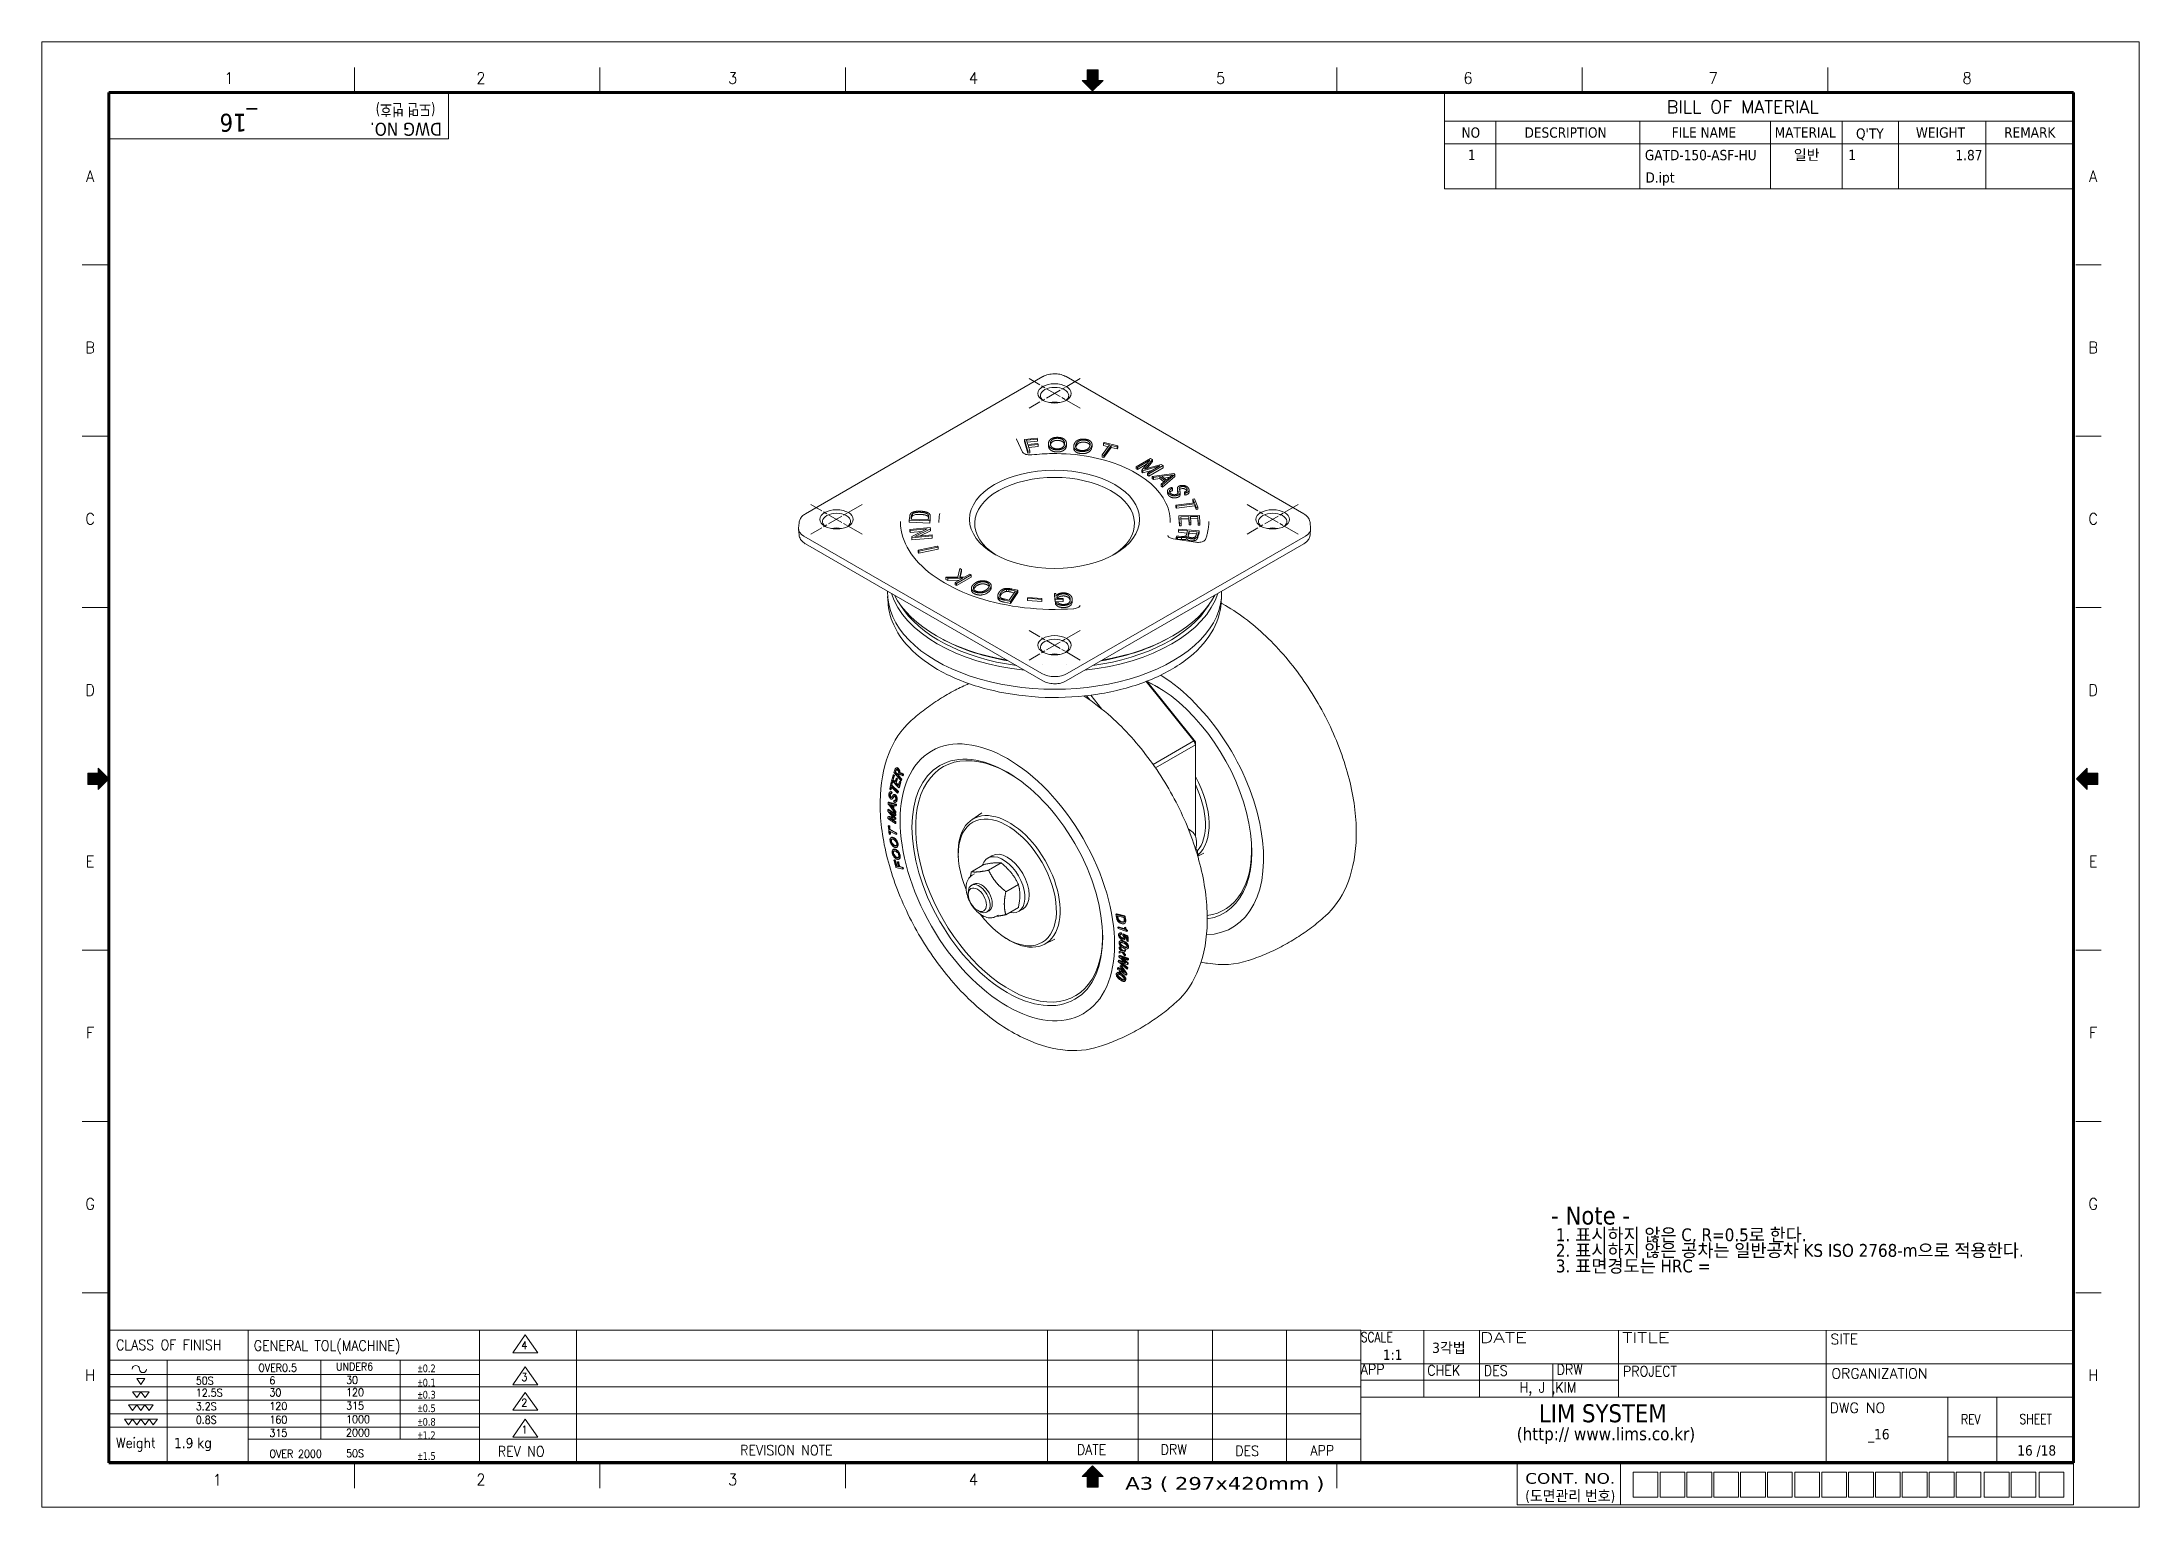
# Model space of a CAD drawing. Header units: millimetres. Extents: x 12 to 828, y 12 to 582.
import ezdxf
from ezdxf.enums import TextEntityAlignment as Align

# ---------------------------------------------------------------- set-up
doc = ezdxf.new("R2010")
doc.units = ezdxf.units.MM
doc.header["$LTSCALE"] = 2
doc.linetypes.add('CHAIN', pattern=[0.3543, 0.2362, -0.0295, 0.0591, -0.0295])
doc.layers.get('0').update_dxf_attribs({"lineweight": 18})
for name, color, linetype, lineweight in [('SkizziergeometrieWIN-ISO', 7, 'Continuous', 50), ('가는실선_A4', 7, 'Continuous', 5), ('경계(ISO)', 7, 'Continuous', 70), ('굵은실선_A3', 7, 'Continuous', 18), ('제목(ISO)', 7, 'Continuous', 50)]:
    doc.layers.add(name, color=color, linetype=linetype, lineweight=lineweight)
for name, color, linetype, lineweight, true_color in [('가는실선_A3', 9, 'Continuous', 5, 0x808080), ('가는실선중심선_A3', 1, 'Continuous', 5, 0xff0000), ('해치선_A3', 1, 'Continuous', 5, 0xff0000)]:
    doc.layers.add(name, color=color, linetype=linetype, lineweight=lineweight, true_color=true_color)
doc.styles.add('A3_DS_PartList', font='RomanC.shx')
doc.styles.add('A3_DS_TB02', font='tahoma.ttf')
doc.styles.add('ROMANC_37', font='tahoma.ttf')
doc.styles.add('ROMANC_61', font='ROMANC.shx')
doc.styles.add('주 텍스트 (ISO)', font='tahoma.ttf')
doc.styles.add('주문자_A3(3.5)', font='tahoma.ttf')
doc.styles.add('텍스트 스타일12', font='tahoma.ttf')
doc.styles.add('텍스트 스타일171', font='ROMANC.shx', dxfattribs={"width": 0.9})
doc.styles.add('텍스트 스타일206', font='ROMANC.shx', dxfattribs={"width": 1.11072})
doc.styles.add('텍스트 스타일208', font='ROMANC.shx', dxfattribs={"width": 1.194322})
doc.styles.add('텍스트 스타일211', font='ROMANC.shx', dxfattribs={"width": 0.9})
doc.styles.add('텍스트 스타일213', font='RomanC.shx', dxfattribs={"width": 0.9})
doc.styles.add('텍스트 스타일233', font='RomanC.shx')
doc.styles.add('텍스트 스타일36', font='ROMANC.shx', dxfattribs={"width": 0.941937})
doc.styles.add('텍스트 스타일42', font='tahoma.ttf', dxfattribs={"width": 1.378837})
doc.styles.add('텍스트 스타일46', font='tahoma.ttf', dxfattribs={"width": 0.862937})
doc.styles.add('텍스트 스타일48', font='tahoma.ttf', dxfattribs={"width": 1.258573})
doc.styles.add('텍스트 스타일52', font='tahoma.ttf', dxfattribs={"width": 0.8})
doc.styles.add('텍스트 스타일65', font='romans.shx', dxfattribs={"width": 0.8})

# ---------------------------------------------------------------- blocks, each defined once
blk = doc.blocks.new('경계 A3_경계')
for points in [[(405.98, 148.76), (403.92, 148.76), (403.92, 149.72), (401.86, 147.66), (403.92, 145.6), (403.92, 146.56), (405.98, 146.56)], [(211.52, 9.9), (211.52, 11.96), (212.48, 11.96), (210.42, 14.01), (208.36, 11.96), (209.32, 11.96), (209.32, 9.9)]]:
    blk.add_hatch(color=7).paths.add_polyline_path(points)
at = {"layer": '가는실선_A3'}
blk.add_hatch(color=7, dxfattribs=at).paths.add_polyline_path([(14.9, 148.76), (14.9, 146.56), (16.96, 146.56), (16.96, 145.6), (19.02, 147.66), (16.96, 149.72), (16.96, 148.76)])
at = {"layer": '해치선_A3'}
blk.add_hatch(color=7, dxfattribs=at).paths.add_polyline_path([(211.52, 283.53), (212.48, 283.53), (210.42, 281.47), (208.36, 283.53), (209.32, 283.53), (209.32, 285.59), (211.52, 285.59)])
for p, q in [((208.36, 283.53), (209.32, 283.53)), ((210.42, 281.47), (208.36, 283.53)), ((209.32, 285.59), (211.52, 285.59)), ((209.32, 283.53), (209.32, 285.59)), ((211.52, 285.59), (211.52, 283.53)), ((211.52, 283.53), (212.48, 283.53)), ((403.92, 149.72), (401.86, 147.66)), ((401.86, 147.66), (403.92, 145.6)), ((403.92, 148.76), (403.92, 149.72)), ((405.98, 148.76), (403.92, 148.76)), ((405.98, 146.56), (405.98, 148.76)), ((403.92, 146.56), (405.98, 146.56)), ((403.92, 145.6), (403.92, 146.56)), ((210.42, 14.01), (208.36, 11.96)), ((212.48, 11.96), (210.42, 14.01)), ((292.99, 6.43), (292.99, 14.6)), ((208.36, 11.96), (209.32, 11.96)), ((209.32, 11.96), (209.32, 9.9)), ((209.32, 9.9), (211.52, 9.9)), ((211.52, 9.9), (211.52, 11.96)), ((211.52, 11.96), (212.48, 11.96))]:
    blk.add_line(p, q)
at = {"color": 7}
for p, q in [((16.96, 148.76), (14.9, 148.76)), ((14.9, 148.76), (14.9, 146.56)), ((16.96, 149.72), (16.96, 148.76)), ((19.02, 147.66), (16.96, 149.72)), ((16.96, 145.6), (19.02, 147.66)), ((403.92, 149.72), (401.86, 147.66)), ((401.86, 147.66), (403.92, 145.6)), ((403.92, 148.76), (403.92, 149.72)), ((405.98, 148.76), (403.92, 148.76)), ((405.98, 146.56), (405.98, 148.76)), ((14.9, 146.56), (16.96, 146.56)), ((16.96, 146.56), (16.96, 145.6)), ((403.92, 145.6), (403.92, 146.56)), ((403.92, 146.56), (405.98, 146.56)), ((210.42, 14.01), (208.36, 11.96)), ((212.48, 11.96), (210.42, 14.01)), ((208.36, 11.96), (209.32, 11.96)), ((209.32, 11.96), (209.32, 9.9)), ((209.32, 9.9), (211.52, 9.9)), ((211.52, 9.9), (211.52, 11.96)), ((211.52, 11.96), (212.48, 11.96))]:
    blk.add_line(p, q, dxfattribs=at)
at = {"layer": 'SkizziergeometrieWIN-ISO', "lineweight": 18}
for p, q in [((6, 291), (414, 291)), ((6, 6), (6, 291)), ((414, 291), (414, 6)), ((414, 6), (6, 6))]:
    blk.add_line(p, q, dxfattribs=at)
at = {"layer": '가는실선_A3', "color": 7}
for p, q in [((66.79, 281.16), (66.79, 286.06)), ((114.57, 281.16), (114.57, 286.06)), ((162.34, 281.16), (162.34, 286.06)), ((257.9, 281.16), (257.9, 286.06)), ((305.67, 281.16), (305.67, 286.06)), ((353.45, 281.16), (353.45, 286.06)), ((18.75, 247.62), (13.85, 247.62)), ((401.71, 247.62), (406.61, 247.62)), ((18.75, 214.3), (13.85, 214.3)), ((401.71, 214.3), (406.61, 214.3)), ((18.75, 180.98), (13.85, 180.98)), ((401.71, 180.98), (406.61, 180.98)), ((14.9, 148.76), (16.96, 148.76)), ((14.9, 146.56), (14.9, 148.76)), ((16.96, 148.76), (16.96, 149.72)), ((16.96, 149.72), (19.02, 147.66)), ((19.02, 147.66), (16.96, 145.6)), ((16.96, 146.56), (14.9, 146.56)), ((16.96, 145.6), (16.96, 146.56)), ((18.75, 114.34), (13.85, 114.34)), ((401.71, 114.34), (406.61, 114.34)), ((18.75, 81.02), (13.85, 81.02)), ((401.71, 81.02), (406.61, 81.02)), ((18.75, 47.7), (13.85, 47.7)), ((18.75, 47.7), (13.85, 47.7)), ((401.71, 47.7), (406.61, 47.7)), ((66.79, 14.6), (66.79, 9.7)), ((66.79, 14.6), (66.79, 9.7)), ((114.57, 14.6), (114.57, 9.7)), ((162.34, 14.6), (162.34, 9.7)), ((257.9, 14.6), (257.9, 9.7)), ((313.09, 14.6), (313.09, 6.55)), ((315.58, 12.77), (315.58, 7.95)), ((315.58, 12.77), (320.4, 12.77)), ((320.4, 12.77), (320.4, 7.95)), ((320.81, 12.77), (320.81, 7.95)), ((320.81, 12.77), (325.63, 12.77)), ((325.63, 12.77), (325.63, 7.95)), ((326.03, 12.77), (326.03, 7.95)), ((326.03, 12.77), (330.86, 12.77)), ((330.86, 12.77), (330.86, 7.95)), ((331.26, 12.77), (336.09, 12.77)), ((331.26, 12.77), (331.26, 7.95)), ((336.09, 12.77), (336.09, 7.95)), ((336.49, 12.77), (336.49, 7.95)), ((336.49, 12.77), (341.31, 12.77)), ((341.31, 12.77), (341.31, 7.95)), ((341.72, 12.77), (341.72, 7.95)), ((341.72, 12.77), (346.54, 12.77)), ((346.54, 12.77), (346.54, 7.95)), ((347.03, 12.77), (351.86, 12.77)), ((347.03, 12.77), (347.03, 7.95)), ((351.86, 12.77), (351.86, 7.95)), ((352.26, 12.77), (352.26, 7.95)), ((352.26, 12.77), (357.09, 12.77)), ((357.09, 12.77), (357.09, 7.95)), ((357.49, 12.77), (357.49, 7.95)), ((357.49, 12.77), (362.31, 12.77)), ((362.31, 12.77), (362.31, 7.95)), ((362.72, 12.77), (362.72, 7.95)), ((362.72, 12.77), (367.54, 12.77)), ((367.54, 12.77), (367.54, 7.95)), ((367.94, 12.77), (372.77, 12.77)), ((367.94, 12.77), (367.94, 7.95)), ((372.77, 12.77), (372.77, 7.95)), ((373.17, 12.77), (373.17, 7.95)), ((373.17, 12.77), (378, 12.77)), ((378, 12.77), (378, 7.95)), ((378.4, 12.77), (378.4, 7.95)), ((378.4, 12.77), (383.22, 12.77)), ((383.22, 12.77), (383.22, 7.95)), ((383.88, 12.77), (388.7, 12.77)), ((383.88, 12.77), (383.88, 7.95)), ((388.7, 12.77), (388.7, 7.95)), ((389.1, 12.77), (389.1, 7.95)), ((389.1, 12.77), (393.93, 12.77)), ((393.93, 12.77), (393.93, 7.95)), ((394.55, 12.77), (394.55, 7.95)), ((394.55, 12.77), (399.37, 12.77)), ((399.37, 12.77), (399.37, 7.95)), ((401.22, 14.6), (401.22, 6.43)), ((292.99, 6.43), (401.22, 6.43)), ((315.58, 7.95), (320.4, 7.95)), ((320.81, 7.95), (325.63, 7.95)), ((326.03, 7.95), (330.86, 7.95)), ((331.26, 7.95), (336.09, 7.95)), ((336.49, 7.95), (341.31, 7.95)), ((341.72, 7.95), (346.54, 7.95)), ((347.03, 7.95), (351.86, 7.95)), ((352.26, 7.95), (357.09, 7.95)), ((357.49, 7.95), (362.31, 7.95)), ((362.72, 7.95), (367.54, 7.95)), ((367.94, 7.95), (372.77, 7.95)), ((373.17, 7.95), (378, 7.95)), ((378.4, 7.95), (383.22, 7.95)), ((383.88, 7.95), (388.7, 7.95)), ((389.1, 7.95), (393.93, 7.95)), ((394.55, 7.95), (399.37, 7.95))]:
    blk.add_line(p, q, dxfattribs=at)
at = {"layer": '가는실선_A3', "color": 7, "lineweight": 60}
for p, q in [((19.02, 281.16), (19.02, 14.6)), ((401.22, 281.16), (19.02, 281.16)), ((401.22, 14.6), (401.22, 281.16)), ((19.02, 14.6), (401.22, 14.6))]:
    blk.add_line(p, q, dxfattribs=at)
at = {"layer": '가는실선_A3', "color": 7, "lineweight": 13}
for p in [(85.08, 280.98), (19.02, 272.16)]:
    blk.add_line(p, (85.08, 272.16), dxfattribs=at)
at = {"layer": '굵은실선_A3'}
blk.add_line((212.48, 283.53), (210.42, 281.47), dxfattribs=at)
at = {"layer": '가는실선_A3', "color": 7, "style": '텍스트 스타일36', "width": 0.941937}
for s, p in [('1', (42.42, 283.98)), ('2', (91.4, 283.98)), ('3', (140.38, 283.98)), ('4', (187.21, 283.98)), ('5', (235.33, 283.98)), ('6', (283.45, 283.98)), ('7', (331.14, 283.98)), ('8', (380.55, 283.98)), ('A', (15.38, 264.88)), ('A', (405.08, 264.88)), ('B', (15.38, 231.56)), ('B', (405.08, 231.56)), ('C', (15.38, 198.24)), ('C', (405.08, 198.24)), ('D', (15.38, 164.92)), ('D', (405.08, 164.92)), ('E', (15.38, 131.6)), ('E', (405.08, 131.6)), ('F', (15.38, 98.28)), ('F', (405.08, 98.28)), ('G', (15.38, 64.96)), ('G', (405.08, 64.96)), ('H', (15.38, 31.64)), ('H', (405.08, 31.64)), ('1', (40.11, 11.29)), ('2', (91.4, 11.34)), ('3', (140.38, 11.34)), ('4', (187.21, 11.34))]:
    blk.add_text(s, height=2.2, dxfattribs=at).set_placement(p, align=Align.MIDDLE_CENTER)
at = {"layer": '가는실선_A3', "color": 7, "style": '텍스트 스타일52', "width": 0.8}
blk.add_text('(도면 번호)', height=2.293, rotation=180, dxfattribs=at).set_placement((82.53, 278.93))
at = {"layer": '가는실선_A3', "color": 7, "style": 'ROMANC_37'}
blk.add_text('DWG NO.', height=2.527, rotation=180, dxfattribs=at).set_placement((83.82, 275.28))
at = {"layer": '가는실선_A3', "color": 7}
for s, height, style, width, p, p2 in [('CONT. NO.', 2.084, '텍스트 스타일48', 1.258564, (294.58, 10.53), (312.09, 10.53)), ('A3 ( 297x420mm )', 2.463, '텍스트 스타일42', 1.378315, (216.76, 9.38), (255.51, 9.38)), ('(도면관리 번호)', 2.084, '텍스트 스타일46', 0.982376, (294.58, 7.15), (312.09, 7.15))]:
    blk.add_text(s, height=height, dxfattribs=dict(at, style=style, width=width)).set_placement(p, p2, align=Align.FIT)
at = {"layer": '경계(ISO)', "insert": (44.22, 275.84), "char_height": 3.5, "attachment_point": 5, "rotation": 180, "style": '주 텍스트 (ISO)'}
blk.add_mtext('_16 ', dxfattribs=at)
blk = doc.blocks.new('제목 블록 A3_표제란')
at = {"layer": '가는실선_A4', "lineweight": 13}
for p, q in [((25.42, 38.66), (269.12, 38.66)), ((208.17, 38.66), (208.17, 13.12)), ((269.12, 38.66), (407.77, 38.63)), ((25.42, 32.81), (269.12, 32.81))]:
    blk.add_line(p, q, dxfattribs=at)
at = {"layer": '가는실선_A4'}
for p, q in [((25.42, 13.12), (25.42, 38.66)), ((52.65, 38.66), (52.65, 13.12)), ((97.69, 38.66), (97.69, 13.12)), ((106.58, 37.75), (104.15, 34.26)), ((109.02, 34.26), (106.58, 37.75)), ((116.56, 13.12), (116.56, 38.69)), ((225.83, 38.66), (225.83, 12.86)), ((240.26, 38.66), (240.26, 12.86)), ((254.69, 38.66), (254.69, 13.12)), ((281.38, 38.66), (281.38, 25.66)), ((292.25, 38.65), (292.25, 25.66)), ((319.29, 38.65), (319.29, 25.66)), ((407.76, 13.12), (407.77, 38.63)), ((36.93, 32.81), (36.93, 19.82)), ((66.8, 32.81), (66.8, 17.47)), ((82.25, 32.81), (82.25, 17.47)), ((104.15, 34.26), (109.02, 34.26)), ((97.69, 30.03), (25.42, 30.03)), ((30.98, 29.24), (32.59, 29.24)), ((31.78, 28.13), (30.98, 29.24)), ((32.59, 29.24), (31.78, 28.13)), ((106.58, 31.55), (104.15, 28.06)), ((109.02, 28.06), (106.58, 31.55)), ((306.52, 32.15), (306.52, 25.66)), ((97.69, 25.05), (25.42, 25.05)), ((30.19, 26.66), (31.8, 26.66)), ((30.99, 25.55), (30.19, 26.66)), ((31.8, 26.66), (30.99, 25.55)), ((31.8, 26.66), (33.4, 26.66)), ((32.6, 25.55), (31.8, 26.66)), ((33.4, 26.66), (32.6, 25.55)), ((104.15, 28.06), (109.02, 28.06)), ((106.58, 26.57), (104.15, 23.08)), ((109.02, 23.08), (106.58, 26.57)), ((28.59, 21.34), (30.19, 21.34)), ((29.39, 20.23), (28.59, 21.34)), ((29.38, 24.16), (30.98, 24.16)), ((30.18, 23.05), (29.38, 24.16)), ((30.19, 21.34), (29.39, 20.23)), ((30.98, 24.16), (30.18, 23.05)), ((30.19, 21.34), (31.8, 21.34)), ((31, 20.23), (30.19, 21.34)), ((30.98, 24.16), (32.59, 24.16)), ((31.79, 23.05), (30.98, 24.16)), ((31.8, 21.34), (31, 20.23)), ((32.59, 24.16), (31.79, 23.05)), ((31.8, 21.34), (33.41, 21.34)), ((32.6, 20.23), (31.8, 21.34)), ((32.59, 24.16), (34.2, 24.16)), ((33.39, 23.05), (32.59, 24.16)), ((33.41, 21.34), (32.6, 20.23)), ((34.2, 24.16), (33.39, 23.05)), ((33.41, 21.34), (35.01, 21.34)), ((34.21, 20.23), (33.41, 21.34)), ((35.01, 21.34), (34.21, 20.23)), ((104.15, 23.08), (109.02, 23.08)), ((106.58, 21.34), (104.15, 17.85)), ((109.02, 17.85), (106.58, 21.34)), ((97.69, 19.82), (25.42, 19.82)), ((36.93, 19.82), (36.93, 13.12)), ((104.15, 17.85), (109.02, 17.85)), ((25.42, 13.12), (407.76, 13.12)), ((208.17, 13.12), (25.42, 13.12))]:
    blk.add_line(p, q, dxfattribs=at)
at = {"layer": '가는실선_A4', "color": 7}
for p, q in [((269.12, 13.12), (269.12, 38.66)), ((359.7, 38.64), (359.69, 13.12)), ((269.12, 32.15), (407.77, 32.15)), ((269.09, 27.68), (25.42, 27.68)), ((407.76, 25.66), (269.12, 25.66)), ((383.36, 25.66), (383.36, 13.12)), ((269.12, 22.4), (25.42, 22.4)), ((269.12, 17.47), (52.65, 17.47)), ((383.36, 17.91), (407.76, 17.92))]:
    blk.add_line(p, q, dxfattribs=at)
at = {"layer": '가는실선_A4', "color": 7, "linetype": 'Continuous'}
blk.add_line((392.85, 25.66), (392.85, 13.12), dxfattribs=at)
at = {"layer": '가는실선_A4'}
for centre, start, end in [((30.81, 31.11), 0, 180), ((32.21, 31.11), 180, 0)]:
    blk.add_arc(centre, 0.698, start, end, dxfattribs=at)
at = {"layer": '제목(ISO)', "color": 208, "lineweight": 5, "true_color": 0x400040}
blk.add_line((269.12, 28.95), (319.29, 28.95), dxfattribs=at)
at = {"layer": '가는실선_A3', "color": 7, "style": '텍스트 스타일12'}
blk.add_attdef('질량\\P1;_001', (38.26, 15.71), '', height=2, dxfattribs=at)
at = {"layer": '가는실선_A4', "color": 7}
for s, height, style, width, p in [('CLASS OF FINISH', 2, '텍스트 스타일171', 0.9, (26.97, 34.81)), ('GENERAL TOL(MACHINE)', 2, '텍스트 스타일171', 0.9, (53.76, 34.67)), ('SCALE', 1.911, '텍스트 스타일65', 0.8, (269.12, 36.36)), ('4', 1.5, '텍스트 스타일211', 0.9, (105.83, 34.98)), ('50S', 1.5, '텍스트 스타일211', 0.9, (42.49, 28.11)), ('OVER0.5', 1.5, '텍스트 스타일211', 0.9, (54.63, 30.6)), ('6', 1.5, '텍스트 스타일211', 0.9, (56.81, 28.15)), ('UNDER6', 1.5, '텍스트 스타일211', 0.9, (69.75, 30.85)), ('30', 1.5, '텍스트 스타일211', 0.9, (71.73, 28.22)), ('3', 1.5, '텍스트 스타일211', 0.9, (105.83, 28.78)), ('APP', 2, '텍스트 스타일171', 0.9, (269.12, 30.05)), ('CHEK', 2, '텍스트 스타일171', 0.9, (282.07, 29.86)), ('DES', 2, '텍스트 스타일171', 0.9, (293.07, 29.82)), ('DRW', 2, '텍스트 스타일171', 0.9, (307.23, 30.03)), ('PROJECT', 2, '텍스트 스타일171', 0.9, (320.13, 29.68)), ('3.2S', 1.5, '텍스트 스타일211', 0.9, (42.49, 23.12)), ('12.5S', 1.5, '텍스트 스타일211', 0.9, (42.49, 25.76)), ('30', 1.5, '텍스트 스타일211', 0.9, (56.81, 25.8)), ('120', 1.5, '텍스트 스타일211', 0.9, (56.81, 23.16)), ('315', 1.5, '텍스트 스타일211', 0.9, (71.73, 23.23)), ('120', 1.5, '텍스트 스타일211', 0.9, (71.73, 25.86)), ('2', 1.5, '텍스트 스타일211', 0.9, (105.83, 23.8)), ('H, J ,KIM', 2, '텍스트 스타일171', 0.9, (300.03, 26.54)), ('0.8S', 1.5, '텍스트 스타일211', 0.9, (42.49, 20.48)), ('160', 1.5, '텍스트 스타일211', 0.9, (56.81, 20.52)), ('1000', 1.5, '텍스트 스타일213', 0.9, (71.72, 20.59)), ('REV', 1.911, '텍스트 스타일65', 0.8, (385.9, 20.39)), ('SHEET', 1.911, '텍스트 스타일65', 0.8, (397.3, 20.42)), ('Weight', 2, '텍스트 스타일171', 0.9, (26.97, 15.76)), ('315', 1.5, '텍스트 스타일213', 0.9, (56.81, 17.94)), ('2000', 1.5, '텍스트 스타일211', 0.9, (71.72, 18.01)), ('1', 1.5, '텍스트 스타일211', 0.9, (105.83, 18.57)), ('REVISION NOTE', 2, '텍스트 스타일171', 0.9, (148.38, 14.33)), ('DATE', 2, '텍스트 스타일171', 0.9, (213.9, 14.44)), ('DRW', 2, '텍스트 스타일171', 0.9, (230.19, 14.46)), ('OVER 2000', 1.5, '텍스트 스타일211', 0.9, (56.81, 13.87)), ('50S', 1.5, '텍스트 스타일211', 0.9, (71.73, 13.94)), ('REV NO', 2, '텍스트 스타일171', 0.9, (101.23, 14.1)), ('DES', 2, '텍스트 스타일171', 0.9, (244.7, 14.2)), ('APP', 2, '텍스트 스타일171', 0.9, (259.32, 14.27))]:
    blk.add_text(s, height=height, dxfattribs=dict(at, style=style, width=width)).set_placement(p)
for s, style, width, p, p2 in [('DATE', '텍스트 스타일208', 1.22262, (292.31, 36.23), (301.51, 36.23)), ('TITLE', '텍스트 스타일206', 1.136317, (320.02, 36.23), (329.22, 36.23))]:
    blk.add_text(s, height=2, dxfattribs=dict(at, style=style, width=width)).set_placement(p, p2, align=Align.FIT)
at = {"layer": '가는실선_A4', "color": 7, "style": '텍스트 스타일233'}
for s, p in [('SITE', (360.5, 35.93)), ('ORGANIZATION', (360.7, 29.24)), ('DWG NO', (360.36, 22.57))]:
    blk.add_text(s, height=2, dxfattribs=at).set_placement(p)
at = {"layer": '가는실선_A4', "color": 7}
for s, insert, char_height, attachment_point, style in [('\\fTahoma|b0|i0;\\H2.0000;3각법', (283.03, 35.14), 2, 4, '주문자_A3(3.5)'), ('\\fAIGDT|b0|i0;\\W0.90;\\H1.5000;`\\fTahoma|b0|i0;\\W0.90;\\H1.5000;0.2', (85.63, 30.47), 1.5, 7, 'ROMANC_61'), ('\\fAIGDT|b0|i0;\\W0.90;\\H1.5000;`\\fTahoma|b0|i0;\\W0.90;\\H1.5000;0.1', (85.63, 27.69), 1.5, 7, 'ROMANC_61'), ('\\fAIGDT|b0|i0;\\W0.90;\\H1.5000;`\\fTahoma|b0|i0;\\W0.90;\\H1.5000;0.3', (85.63, 25.34), 1.5, 7, 'ROMANC_61'), ('\\fAIGDT|b0|i0;\\W0.90;\\H1.5000;`\\fTahoma|b0|i0;\\W0.90;\\H1.5000;0.5', (85.63, 22.71), 1.5, 7, 'ROMANC_61'), ('\\fAIGDT|b0|i0;\\W0.90;\\H1.5000;`\\fTahoma|b0|i0;\\W0.90;\\H1.5000;0.8', (85.62, 20.06), 1.5, 7, 'ROMANC_61'), ('\\fAIGDT|b0|i0;\\W0.90;\\H1.5000;`\\fTahoma|b0|i0;\\W0.90;\\H1.5000;1.2', (85.62, 17.48), 1.5, 7, 'ROMANC_61'), ('\\fAIGDT|b0|i0;\\W0.90;\\H1.5000;`\\fTahoma|b0|i0;\\W0.90;\\H1.5000;1.5', (85.63, 13.42), 1.5, 7, 'ROMANC_61')]:
    blk.add_mtext(s, dxfattribs=dict(at, insert=insert, char_height=char_height, attachment_point=attachment_point, style=style))
at = {"layer": '가는실선_A4', "char_height": 2, "style": '주 텍스트 (ISO)'}
for s, insert, attachment_point in [('\\fTahoma|b0|i0;\\H2.0000;_16 ', (369.91, 18.11), 5), ('\\fTahoma|b0|i0;\\H2.0000;16 /18 ', (400.63, 16.28), 2)]:
    blk.add_mtext(s, dxfattribs=dict(at, insert=insert, attachment_point=attachment_point))
at = {"layer": '가는실선_A4', "color": 7, "style": '텍스트 스타일12'}
blk.add_attdef('설명', text='', height=2, dxfattribs=at).set_placement((331.27, 35.73), align=Align.MIDDLE_LEFT)
blk.add_attdef('SCALE_001', (273.43, 32.87), '', height=2, dxfattribs=at)
blk.add_attdef('프로젝트', text='', height=2, dxfattribs=at).set_placement((340.77, 28.27), align=Align.MIDDLE_CENTER)
at = {"layer": '가는실선_A4', "style": '텍스트 스타일12'}
blk.add_attdef('리비전_번호', text='', height=2, dxfattribs=at).set_placement((388.38, 15.27), align=Align.MIDDLE_CENTER)
at = {"layer": '제목(ISO)', "char_height": 3.5, "attachment_point": 1, "style": '주 텍스트 (ISO)'}
for s, insert, line_spacing_factor in [('- Note -\\P{\\H0.71429x; 1. \\fGulim|b0|i0|c129|p50;표시하지 않은 \\fTahoma|b0|i0|c129|p34;C, R=0.5\\fGulim|b0|i0|c129|p50;로 한다\\fTahoma|b0|i0|c129|p34;.\\H1.54068x; \\H0.64906x;\\P 2. \\fGulim|b0|i0|c129|p50;표시하지 않은 공차는 일반공차 \\fTahoma|b0|i0|c129|p34;KS ISO 2768-m\\fGulim|b0|i0|c129|p50;으로 적용한다\\fTahoma|b0|i0|c129|p34;.\\H1.32612x; \\H0.75408x;\\P 3. \\fGulim|b0|i0|c129|p50;표면경도는 \\fTahoma|b0|i0|c129|p34;HRC = \\H1.31974x; }', (306.15, 62.72), 0.727683), ('{\\H1x;    LIM SYSTEM\\H0.71429x;  \\P (http:// www.lims.co.kr)\\H1.44773x; }', (298.53, 24.26), 0.771785)]:
    blk.add_mtext(s, dxfattribs=dict(at, insert=insert, line_spacing_factor=line_spacing_factor))
at = {"layer": '제목(ISO)', "style": '텍스트 스타일12'}
for tag, p in [('관리자', (373.93, 36.39)), ('공급업자', (383.08, 28.64))]:
    blk.add_attdef(tag, text='', height=2, dxfattribs=at).set_placement(p, align=Align.TOP_LEFT)
blk = doc.blocks.new('BILL OF MATERIAL13')
at = {"layer": '가는실선_A4'}
for p, q in [((401.22, 281.16), (278.87, 281.16)), ((278.87, 281.16), (278.87, 275.59)), ((401.22, 281.16), (401.22, 275.59)), ((401.22, 275.59), (278.87, 275.59)), ((278.87, 275.59), (278.87, 271.21)), ((288.87, 275.59), (288.87, 271.21)), ((316.87, 275.59), (316.87, 271.21)), ((342.27, 275.59), (342.27, 271.21)), ((356.22, 275.59), (356.22, 271.21)), ((367.22, 275.59), (367.22, 271.21)), ((384.22, 275.59), (384.22, 271.21)), ((401.22, 275.59), (401.22, 271.21)), ((401.22, 271.21), (278.87, 271.21)), ((278.87, 271.21), (278.87, 262.45)), ((288.87, 271.21), (288.87, 262.45)), ((316.87, 271.21), (316.87, 262.45)), ((342.27, 271.21), (342.27, 262.45)), ((356.22, 271.21), (356.22, 262.45)), ((367.22, 271.21), (367.22, 262.45)), ((384.22, 271.21), (384.22, 262.45)), ((401.22, 271.21), (401.22, 262.45)), ((401.22, 262.45), (278.87, 262.45))]:
    blk.add_line(p, q, dxfattribs=at)
at = {"layer": '가는실선_A4', "color": 7, "attachment_point": 7}
for s, insert, char_height, style in [('BILL OF MATERIAL', (322.09, 277.12), 2.5, 'A3_DS_PartList'), ('NO', (282.18, 272.34), 2, 'A3_DS_TB02'), ('DESCRIPTION', (294.44, 272.34), 2, 'A3_DS_TB02'), ('FILE NAME', (323.08, 272.4), 2, 'A3_DS_TB02'), ('MATERIAL', (343.11, 272.4), 2, 'A3_DS_TB02'), ("Q'TY", (358.93, 271.83), 2, 'A3_DS_TB02'), ('WEIGHT', (370.58, 272.34), 2, 'A3_DS_TB02'), ('REMARK', (387.75, 272.4), 2, 'A3_DS_TB02'), ('1', (283.42, 268.02), 2, 'A3_DS_TB02'), ('GATD-150-ASF-HU', (317.86, 267.96), 2, 'A3_DS_TB02'), ('일반', (346.83, 267.86), 2, 'A3_DS_TB02'), ('1', (357.42, 268.02), 2, 'A3_DS_TB02'), ('1.87', (378.28, 267.95), 2, 'A3_DS_TB02'), ('D.ipt', (317.97, 263.07), 2, 'A3_DS_TB02')]:
    blk.add_mtext(s, dxfattribs=dict(at, insert=insert, char_height=char_height, style=style))

msp = doc.modelspace()

# ---------------------------------------------------------------- linework, layer by layer
at = {"layer": '가는실선중심선_A3', "linetype": 'CHAIN', "ltscale": 12.778786}
for p, q in [((415.99, 439.51), (396.07, 451.01)), ((415.99, 451.01), (396.07, 439.51)), ((331.14, 390.52), (311.22, 402.02)), ((331.14, 402.02), (311.22, 390.52)), ((500.84, 390.52), (480.92, 402.02)), ((500.84, 402.02), (480.92, 390.52)), ((415.99, 341.53), (396.07, 353.03)), ((415.99, 353.03), (396.07, 341.53))]:
    msp.add_line(p, q, dxfattribs=at)
at = {"layer": '굵은실선_A3'}
for p, q in [((309.05, 398.41), (401.5, 451.78)), ((410.56, 451.78), (503.01, 398.41)), ((393.57, 422.44), (391.24, 427.47)), ((399.29, 427.87), (394.3, 427.38)), ((394.3, 427.38), (395.64, 422.83)), ((394.3, 426.57), (394.3, 427.38)), ((395.64, 422.01), (394.3, 426.57)), ((395.13, 427.08), (399.4, 427.5)), ((395.61, 425.43), (395.13, 427.08)), ((399.4, 426.68), (395.36, 426.28)), ((399.5, 425.82), (395.61, 425.43)), ((395.72, 425.06), (399.61, 425.44)), ((396.36, 422.9), (395.72, 425.06)), ((399.61, 424.62), (395.96, 424.26)), ((399.4, 427.5), (399.29, 427.87)), ((399.4, 426.68), (399.4, 427.5)), ((399.61, 425.44), (399.5, 425.82)), ((399.61, 424.62), (399.61, 425.44)), ((403.67, 424.88), (403.67, 425.7)), ((410.64, 424.98), (410.64, 425.8)), ((413.49, 423.92), (413.49, 424.74)), ((420.6, 424.6), (420.6, 425.42)), ((427.41, 425.23), (424.54, 421.33)), ((425.38, 426.14), (425.12, 425.79)), ((425.12, 425.79), (427.41, 425.23)), ((425.12, 424.97), (425.12, 425.79)), ((426.9, 424.54), (425.12, 424.97)), ((425.21, 421.17), (428.08, 425.06)), ((430.64, 424.85), (425.38, 426.14)), ((428.08, 425.06), (430.38, 424.5)), ((428.08, 424.25), (428.08, 425.06)), ((430.38, 424.5), (430.64, 424.85)), ((430.38, 423.68), (430.38, 424.5)), ((430.64, 424.04), (430.64, 424.85)), ((395.64, 422.83), (396.36, 422.9)), ((395.64, 422.01), (395.64, 422.83)), ((396.36, 422.08), (395.64, 422.01)), ((396.36, 422.08), (396.36, 422.9)), ((424.54, 420.51), (424.54, 421.33)), ((424.54, 421.33), (425.21, 421.17)), ((425.21, 420.35), (424.54, 420.51)), ((428.08, 424.25), (425.21, 420.35)), ((425.21, 420.35), (425.21, 421.17)), ((430.38, 423.68), (428.08, 424.25)), ((430.64, 424.04), (430.38, 423.68)), ((443.38, 420), (437.74, 416.73)), ((437.74, 415.91), (437.74, 416.73)), ((437.74, 416.73), (438.25, 416.43)), ((438.25, 416.43), (443.1, 419.26)), ((441.81, 417.69), (438.25, 415.62)), ((438.25, 415.62), (438.25, 416.43)), ((443.1, 419.26), (439.97, 415.45)), ((440.41, 415.19), (447, 417.03)), ((441, 415.78), (444.11, 419.58)), ((447.55, 417.61), (441, 415.78)), ((444.11, 418.77), (441.87, 416.03)), ((447, 417.03), (442.14, 414.2)), ((442.65, 413.91), (448.28, 417.19)), ((448.28, 416.37), (442.65, 413.1)), ((444.11, 419.58), (443.38, 420)), ((444.11, 418.77), (444.11, 419.58)), ((448.28, 417.19), (447.55, 417.61)), ((448.28, 416.37), (448.28, 417.19)), ((438.25, 415.62), (437.74, 415.91)), ((439.97, 415.45), (440.41, 415.19)), ((439.97, 414.63), (439.97, 415.45)), ((440.41, 414.38), (439.97, 414.63)), ((444.3, 415.46), (440.41, 414.38)), ((440.41, 414.38), (440.41, 415.19)), ((442.14, 414.2), (442.65, 413.91)), ((442.14, 413.39), (442.14, 414.2)), ((442.65, 413.1), (442.14, 413.39)), ((442.65, 413.1), (442.65, 413.91)), ((452.37, 414.11), (444.05, 412.95)), ((444.05, 412.14), (444.05, 412.95)), ((444.05, 412.95), (444.48, 412.59)), ((444.48, 411.77), (444.05, 412.14)), ((444.48, 412.59), (447.01, 412.95)), ((444.48, 411.77), (444.48, 412.59)), ((447.01, 412.13), (444.48, 411.77)), ((447.01, 412.95), (449.04, 411.23)), ((447.01, 412.13), (447.01, 412.95)), ((448.55, 410.83), (447.01, 412.13)), ((449.04, 411.23), (447.53, 410.01)), ((447.53, 410.01), (447.96, 409.64)), ((447.53, 409.19), (447.53, 410.01)), ((447.96, 408.83), (447.53, 409.19)), ((447.7, 413.04), (451.96, 413.65)), ((449.44, 411.57), (447.7, 413.04)), ((447.96, 409.64), (452.86, 413.7)), ((452.86, 412.88), (447.96, 408.83)), ((447.96, 408.83), (447.96, 409.64)), ((450.77, 412.67), (448.53, 412.35)), ((451.96, 413.65), (449.44, 411.57)), ((451.62, 408.65), (451.57, 408.64)), ((451.92, 408.25), (451.62, 408.65)), ((451.92, 407.43), (451.92, 408.25)), ((452.86, 413.7), (452.37, 414.11)), ((452.86, 412.88), (452.86, 413.7)), ((453.82, 407.5), (453.82, 408.31)), ((450, 406.54), (450, 407.36)), ((460.42, 402.73), (453.26, 401.81)), ((453.26, 400.99), (453.26, 401.81)), ((453.26, 401.81), (453.41, 401.4)), ((453.41, 400.58), (453.26, 400.99)), ((453.41, 401.4), (460.58, 402.32)), ((460.58, 401.5), (453.41, 400.58)), ((453.41, 400.58), (453.41, 401.4)), ((453.9, 407.73), (454.03, 407.3)), ((454.03, 406.48), (453.9, 406.92)), ((454.74, 407.41), (454.58, 407.95)), ((454.85, 405.92), (454.85, 406.73)), ((456.57, 406.91), (456.88, 406.5)), ((456.57, 406.09), (456.57, 406.91)), ((456.88, 405.69), (456.57, 406.09)), ((456.88, 405.69), (456.88, 406.5)), ((458.35, 406.9), (458.35, 407.72)), ((460.53, 404.21), (459.88, 404.13)), ((459.88, 404.13), (460.42, 402.73)), ((459.88, 403.31), (459.88, 404.13)), ((460.12, 402.69), (459.88, 403.31)), ((461.77, 400.99), (460.53, 404.21)), ((460.58, 402.32), (461.12, 400.91)), ((460.58, 401.5), (460.58, 402.32)), ((461.12, 400.09), (460.58, 401.5)), ((461.12, 400.91), (461.77, 400.99)), ((461.12, 400.09), (461.12, 400.91)), ((461.77, 400.18), (461.12, 400.09)), ((461.77, 400.18), (461.77, 400.99)), ((306.6, 394.97), (306.4, 392.81)), ((306.4, 392.38), (306.6, 390.22)), ((349.64, 397.38), (349.47, 395.96)), ((349.47, 395.96), (357.45, 395.65)), ((349.47, 395.15), (349.47, 395.96)), ((357.45, 394.83), (349.47, 395.15)), ((357.64, 393.04), (349.72, 392.37)), ((349.72, 392.37), (349.83, 391.96)), ((349.72, 391.56), (349.72, 392.37)), ((349.83, 391.96), (356.49, 392.52)), ((349.83, 391.14), (349.83, 391.96)), ((350.18, 396.35), (350.28, 397.22)), ((356.84, 396.09), (350.18, 396.35)), ((350.28, 396.41), (350.28, 396.35)), ((356.49, 392.52), (350.42, 389.6)), ((350.78, 397.63), (350.78, 398.45)), ((351.65, 389.65), (357.75, 392.59)), ((357.75, 391.77), (353.71, 389.83)), ((356.79, 397.36), (356.79, 398.18)), ((356.95, 397), (356.84, 396.09)), ((356.97, 397.25), (356.97, 397.67)), ((357.45, 395.65), (357.6, 396.93)), ((357.6, 396.12), (357.45, 394.83)), ((357.45, 394.83), (357.45, 395.65)), ((357.64, 396.68), (357.64, 397.5)), ((357.75, 392.59), (357.64, 393.04)), ((357.75, 391.77), (357.75, 392.59)), ((361.03, 395.45), (361.03, 395.05)), ((451.03, 395.45), (451.03, 395.05)), ((454.32, 392.48), (454.2, 392.07)), ((454.2, 392.07), (457.73, 391.74)), ((454.2, 391.25), (454.2, 392.07)), ((462.22, 391.74), (454.32, 392.48)), ((462.42, 397.81), (454.43, 397.68)), ((454.43, 396.86), (454.43, 397.68)), ((454.43, 397.68), (454.58, 394.58)), ((454.58, 393.76), (454.43, 396.86)), ((454.58, 394.58), (455.24, 394.59)), ((454.58, 393.76), (454.58, 394.58)), ((455.24, 393.77), (454.58, 393.76)), ((455.11, 397.27), (458.22, 397.32)), ((455.24, 394.59), (455.11, 397.27)), ((458.22, 396.51), (455.15, 396.45)), ((455.24, 393.77), (455.24, 394.59)), ((457.73, 391.74), (457.35, 390.41)), ((458.22, 397.32), (458.34, 394.94)), ((458.22, 396.51), (458.22, 397.32)), ((458.34, 394.13), (458.22, 396.51)), ((458.34, 394.94), (459.01, 394.95)), ((458.34, 394.13), (458.34, 394.94)), ((459.01, 394.14), (458.34, 394.13)), ((458.89, 397.33), (461.78, 397.38)), ((459.01, 394.95), (458.89, 397.33)), ((461.78, 396.57), (458.93, 396.52)), ((459.01, 394.14), (459.01, 394.95)), ((461.78, 397.38), (461.91, 394.78)), ((461.78, 396.57), (461.78, 397.38)), ((461.91, 393.96), (461.78, 396.57)), ((461.79, 390.23), (462.22, 391.74)), ((461.91, 394.78), (462.58, 394.79)), ((461.91, 393.96), (461.91, 394.78)), ((462.58, 393.97), (461.91, 393.96)), ((462.22, 390.93), (462.22, 391.74)), ((462.58, 394.79), (462.42, 397.81)), ((462.58, 393.97), (462.58, 394.79)), ((505.46, 394.97), (505.66, 392.81)), ((505.66, 392.38), (505.46, 390.22)), ((308.44, 389.74), (401.09, 336.25)), ((401.5, 333.41), (309.05, 386.78)), ((349.83, 391.14), (349.72, 391.56)), ((354.43, 391.53), (349.83, 391.14)), ((350.42, 389.6), (350.54, 389.14)), ((350.42, 388.78), (350.42, 389.6)), ((350.54, 388.32), (350.42, 388.78)), ((350.54, 389.14), (358.45, 389.8)), ((350.54, 388.32), (350.54, 389.14)), ((358.45, 388.98), (350.54, 388.32)), ((358.35, 390.22), (351.65, 389.65)), ((360.46, 385.89), (352.96, 384.27)), ((352.96, 384.27), (353.22, 383.88)), ((352.96, 383.46), (352.96, 384.27)), ((353.22, 383.88), (360.71, 385.5)), ((360.71, 384.68), (353.22, 383.06)), ((353.22, 383.06), (353.22, 383.88)), ((358.45, 389.8), (358.35, 390.22)), ((358.45, 388.98), (358.45, 389.8)), ((360.71, 385.5), (360.46, 385.89)), ((360.71, 384.68), (360.71, 385.5)), ((503.01, 386.78), (410.56, 333.41)), ((410.97, 336.25), (503.62, 389.74)), ((460.91, 387.38), (452.2, 388.73)), ((453.52, 389.66), (453.39, 389.19)), ((453.39, 389.19), (453.5, 389.18)), ((453.39, 388.54), (453.39, 389.19)), ((453.5, 388.52), (453.5, 389.18)), ((453.79, 388.48), (453.79, 389.25)), ((457.5, 390.94), (454.2, 391.25)), ((454.27, 389.26), (455.47, 389.2)), ((455.47, 388.39), (454.27, 388.45)), ((455.42, 389.63), (454.37, 389.68)), ((455.47, 388.39), (455.47, 389.2)), ((457.46, 388.79), (457.46, 389.61)), ((458.04, 390.47), (458.38, 391.68)), ((458.38, 390.86), (458.05, 389.68)), ((458.38, 391.68), (461.45, 391.39)), ((458.38, 390.86), (458.38, 391.68)), ((461.22, 390.6), (458.38, 390.86)), ((460.3, 387.92), (460.3, 388.74)), ((461.45, 391.39), (461.11, 390.2)), ((462.22, 390.93), (461.79, 389.41)), ((353.22, 383.06), (352.96, 383.46)), ((369.16, 377.15), (368.41, 373.76)), ((369.1, 373.76), (369.81, 376.78)), ((369.81, 376.78), (369.16, 377.15)), ((369.81, 375.96), (369.29, 373.76)), ((369.81, 375.96), (369.81, 376.78)), ((368.41, 373.76), (363.77, 373.74)), ((363.77, 373.74), (364.43, 373.35)), ((363.77, 372.92), (363.77, 373.74)), ((364.43, 372.53), (363.77, 372.92)), ((364.43, 373.35), (370.34, 373.39)), ((364.43, 372.53), (364.43, 373.35)), ((368.91, 372.56), (364.43, 372.53)), ((370.34, 373.39), (367.34, 371.66)), ((367.34, 371.66), (367.86, 371.37)), ((367.34, 370.85), (367.34, 371.66)), ((367.86, 370.55), (367.34, 370.85)), ((367.86, 371.37), (373.52, 374.63)), ((373.52, 373.81), (367.86, 370.55)), ((367.86, 370.55), (367.86, 371.37)), ((371.01, 373.77), (369.1, 373.76)), ((373.01, 374.92), (371.01, 373.77)), ((373.52, 374.63), (373.01, 374.92)), ((373.52, 373.81), (373.52, 374.63)), ((373.71, 368.76), (373.71, 369.57)), ((381.35, 369.65), (381.35, 370.46)), ((387.29, 368.21), (387.29, 369.02)), ((388.19, 368.16), (388.19, 368.98)), ((390.76, 368.45), (388.4, 364.84)), ((388.85, 364.34), (391.68, 368.66)), ((391.68, 367.84), (388.85, 363.52)), ((389.28, 368.77), (390.76, 368.45)), ((390.3, 367.73), (389.28, 367.95)), ((391.68, 368.66), (389.59, 369.11)), ((391.68, 367.84), (391.68, 368.66)), ((406.55, 367.42), (405.96, 367.4)), ((405.96, 367.4), (406.23, 365.03)), ((405.96, 366.58), (405.96, 367.4)), ((406.7, 366.66), (406.55, 367.42)), ((341.24, 363.77), (341.07, 366.3)), ((383.95, 365.81), (383.95, 366.63)), ((384.52, 364.73), (384.52, 365.55)), ((386.55, 364.84), (388.85, 364.34)), ((388.85, 363.52), (386.55, 364.02)), ((388.4, 364.84), (386.99, 365.15)), ((388.85, 363.52), (388.85, 364.34)), ((395.61, 365.89), (395.52, 365.54)), ((395.52, 365.54), (401, 365.07)), ((395.52, 364.73), (395.52, 365.54)), ((401, 364.26), (395.52, 364.73)), ((401.08, 365.41), (395.61, 365.89)), ((401, 365.07), (401.08, 365.41)), ((401, 364.26), (401, 365.07)), ((401.08, 364.6), (401, 364.26)), ((401.08, 364.6), (401.08, 365.41)), ((406.23, 364.22), (405.96, 366.58)), ((406.23, 365.03), (409.39, 365.15)), ((406.23, 364.22), (406.23, 365.03)), ((409.39, 364.33), (406.23, 364.22)), ((407.18, 364.16), (406.43, 364.14)), ((406.43, 363.32), (406.43, 364.14)), ((409.35, 365.53), (406.89, 365.44)), ((406.89, 365.44), (406.89, 365.46)), ((409.39, 365.15), (409.35, 365.53)), ((409.39, 364.33), (409.39, 365.15)), ((412.9, 364.24), (412.9, 365.06)), ((470.82, 363.77), (470.99, 366.3)), ((363.35, 349.14), (362.65, 349.5)), ((448.71, 349.14), (449.41, 349.5)), ((418.43, 327.66), (419.85, 325.9)), ((424.4, 322.47), (420.07, 327.86)), ((441.65, 333.21), (460.22, 310.11)), ((460.83, 309.69), (441.86, 333.29)), ((460.22, 310.11), (444.34, 300.94)), ((460.22, 310.11), (460.83, 309.69)), ((460.83, 308.53), (460.22, 310.11)), ((445.3, 299.57), (460.83, 308.53)), ((460.83, 309.69), (460.83, 308.53)), ((460.83, 308.53), (460.83, 273.03)), ((342.44, 294.1), (342.66, 294.22)), ((342.76, 293.79), (342.44, 294.1)), ((342.62, 294.76), (345.4, 291.83)), ((342.66, 294.22), (342.97, 293.92)), ((342.76, 293.79), (342.97, 293.92)), ((343.05, 294.86), (343.26, 294.98)), ((343.91, 293.95), (343.05, 294.86)), ((343.2, 296.81), (343.41, 296.93)), ((343.51, 296.48), (343.2, 296.81)), ((343.26, 294.98), (343.99, 294.22)), ((343.41, 296.93), (343.72, 296.6)), ((343.48, 297.73), (346.2, 294.61)), ((343.51, 296.48), (343.72, 296.6)), ((343.93, 297.79), (344.15, 297.91)), ((344.87, 296.71), (343.93, 297.79)), ((344.15, 297.91), (344.97, 296.96)), ((344.25, 299.49), (344.46, 299.61)), ((344.34, 295.46), (344.55, 295.59)), ((344.65, 295.14), (344.34, 295.46)), ((344.55, 295.59), (344.86, 295.26)), ((344.65, 295.14), (344.86, 295.26)), ((345.17, 296.36), (345.39, 296.48)), ((346.35, 295.01), (345.17, 296.36)), ((345.39, 296.48), (346.56, 295.13)), ((345.61, 297.71), (345.83, 297.83)), ((345.7, 294.3), (345.91, 294.42)), ((346.01, 293.97), (345.7, 294.3)), ((345.91, 294.42), (346.22, 294.09)), ((346.01, 293.97), (346.22, 294.09)), ((346.2, 294.61), (346.41, 294.73)), ((346.35, 295.01), (346.56, 295.13)), ((346.93, 296.54), (347.14, 296.66)), ((347.1, 296.98), (347.31, 297.1)), ((341.24, 286.07), (341.45, 286.2)), ((341.89, 291.4), (342.2, 291.09)), ((341.9, 290.15), (342.11, 290.28)), ((342.2, 291.09), (342.42, 291.22)), ((342.43, 292.22), (344.95, 289.8)), ((342.5, 289.51), (342.71, 289.64)), ((342.53, 292.67), (342.74, 292.79)), ((345.05, 290.25), (342.53, 292.67)), ((342.56, 289.99), (342.78, 290.11)), ((342.7, 287.44), (342.91, 287.56)), ((342.74, 292.79), (345.26, 290.37)), ((342.82, 287.57), (343.04, 287.69)), ((343.33, 289.09), (343.54, 289.21)), ((343.39, 288.34), (343.61, 288.47)), ((343.47, 286.92), (343.68, 287.04)), ((344.16, 286.19), (344.38, 286.32)), ((344.22, 293.63), (344.43, 293.75)), ((345.21, 292.58), (344.22, 293.63)), ((344.43, 293.75), (345.29, 292.85)), ((344.95, 289.8), (345.17, 289.92)), ((345.05, 290.25), (345.26, 290.37)), ((345.4, 291.83), (345.61, 291.95)), ((341.14, 283.38), (341.35, 283.5)), ((341.16, 280.59), (341.37, 280.72)), ((341.82, 282.4), (344.04, 280.9)), ((344.06, 278.45), (341.84, 279.95)), ((342.41, 279.83), (344.27, 278.57)), ((343.23, 283.55), (343.44, 283.67)), ((344.04, 281.42), (344.25, 281.54)), ((344.04, 280.9), (344.25, 281.02)), ((344.05, 281.89), (344.26, 282.01)), ((344.05, 279.85), (344.26, 279.98)), ((344.05, 279.49), (344.26, 279.61)), ((344.06, 278.45), (344.27, 278.57)), ((344.07, 277.93), (344.28, 278.05)), ((344.08, 282.41), (344.3, 282.53)), ((344.23, 284.75), (344.44, 284.87)), ((344.26, 285.27), (344.48, 285.4)), ((373.81, 279.4), (377.77, 282.04)), ((341.32, 277.07), (341.54, 277.19)), ((341.64, 276.9), (341.32, 277.07)), ((341.54, 277.19), (341.86, 277.02)), ((341.64, 276.9), (341.86, 277.02)), ((341.65, 273.82), (341.97, 273.65)), ((341.78, 275.54), (341.99, 275.66)), ((344.34, 274.17), (341.78, 275.54)), ((341.83, 275), (344.39, 273.62)), ((341.97, 273.65), (342.18, 273.77)), ((341.99, 275.66), (344.55, 274.29)), ((342.33, 272.4), (342.54, 272.53)), ((344.34, 274.17), (344.55, 274.29)), ((344.39, 273.62), (344.6, 273.75)), ((459.18, 275.07), (458.12, 275.68)), ((343.18, 267.77), (343.39, 267.89)), ((343.52, 263.7), (343.74, 263.82)), ((343.83, 263.63), (343.52, 263.7)), ((343.74, 263.82), (344.04, 263.75)), ((343.83, 263.63), (344.04, 263.75)), ((344.44, 261.32), (344.65, 261.45)), ((345.33, 261.12), (344.44, 261.32)), ((344.56, 268.65), (344.78, 268.77)), ((344.65, 261.45), (345.28, 261.3)), ((344.85, 262.92), (345.06, 263.04)), ((345.15, 262.85), (344.85, 262.92)), ((345.06, 263.04), (345.36, 262.97)), ((345.15, 262.85), (345.36, 262.97)), ((345.43, 264.06), (345.64, 264.19)), ((345.63, 261.05), (345.84, 261.17)), ((345.84, 261.17), (347.06, 260.88)), ((368.58, 264.8), (368.55, 265.59)), ((378.5, 261.97), (373.64, 259.16)), ((380.02, 264.47), (381.64, 265.41)), ((385.21, 262.57), (380.36, 259.76)), ((461.72, 265.26), (464.09, 266.43)), ((344.29, 260.82), (347, 260.19)), ((346.85, 260.76), (345.63, 261.05)), ((346.85, 260.76), (347.06, 260.88)), ((347, 260.19), (347.22, 260.31)), ((373.68, 253.88), (374.53, 254.37)), ((373.97, 257.8), (374.83, 258.3)), ((387.07, 251.41), (391.93, 254.21)), ((372.44, 250.32), (372.44, 251.14)), ((391.93, 245.26), (387.07, 242.45)), ((375.98, 244.2), (376.68, 243.79)), ((379.68, 243.49), (380.53, 243.98)), ((383.22, 241.78), (384.08, 242.27)), ((392.02, 243.68), (393.64, 244.62)), ((429.88, 242.64), (430.1, 242.76)), ((430.35, 241.98), (432.99, 241.31)), ((430.67, 237.63), (430.88, 237.75)), ((433.33, 236.76), (430.67, 237.63)), ((430.73, 237.07), (434.2, 235.94)), ((430.88, 237.75), (433.31, 236.96)), ((433.12, 239.01), (433.33, 239.13)), ((433.25, 237.47), (433.46, 237.6)), ((433.49, 237.4), (433.25, 237.47)), ((433.27, 241.78), (433.48, 241.9)), ((433.46, 237.6), (433.7, 237.52)), ((433.49, 237.4), (433.7, 237.52)), ((386.59, 233.61), (387.25, 233.19)), ((401.85, 230.85), (406.11, 232.95)), ((431.15, 229.86), (431.36, 229.98)), ((431.19, 235.21), (431.4, 235.33)), ((431.39, 232.17), (431.61, 232.29)), ((431.88, 235.23), (432.09, 235.36)), ((431.92, 234.69), (432.13, 234.82)), ((432.28, 228.36), (432.49, 228.48)), ((432.56, 234.83), (432.77, 234.96)), ((432.61, 231.49), (433.08, 231.28)), ((433.02, 231.84), (432.62, 232.03)), ((433.11, 229.86), (432.65, 230.07)), ((432.68, 229.51), (433.09, 229.33)), ((432.7, 234.76), (432.91, 234.88)), ((432.83, 232.15), (433.23, 231.97)), ((432.86, 230.19), (433.33, 229.98)), ((433.08, 232.69), (433.29, 232.82)), ((433.41, 228.64), (433.62, 228.76)), ((433.93, 233.73), (433.99, 233.71)), ((434.11, 232.13), (434.49, 231.98)), ((434.16, 236.23), (434.38, 236.35)), ((434.2, 235.94), (434.41, 236.06)), ((434.26, 234.03), (434.47, 234.16)), ((434.34, 234), (434.26, 234.03)), ((434.33, 229.17), (434.54, 229.3)), ((434.34, 234), (434.55, 234.13)), ((434.47, 234.16), (434.55, 234.13)), ((434.49, 231.98), (434.7, 232.11)), ((430.44, 221.27), (431.32, 220.69)), ((430.51, 221.74), (430.73, 221.86)), ((431.39, 221.16), (430.51, 221.74)), ((430.73, 221.86), (431.43, 221.4)), ((430.85, 224.59), (431.06, 224.71)), ((431.01, 226.51), (431.22, 226.64)), ((431.11, 228.01), (431.32, 228.13)), ((431.61, 222.53), (431.82, 222.65)), ((432.01, 222.26), (431.61, 222.53)), ((431.7, 220.44), (433.9, 218.99)), ((431.77, 220.91), (431.99, 221.03)), ((433.23, 219.95), (431.77, 220.91)), ((431.82, 222.65), (432.22, 222.39)), ((431.99, 221.03), (432.89, 220.44)), ((432.01, 222.26), (432.22, 222.39)), ((433.37, 226.41), (433.58, 226.54)), ((433.38, 226.92), (433.59, 227.05)), ((433.4, 228.13), (433.61, 228.25)), ((434.23, 221.32), (434.44, 221.44)), ((434.27, 221.78), (434.48, 221.91)), ((434.38, 223.07), (434.59, 223.19)), ((434.42, 223.54), (434.63, 223.66)), ((434.53, 224.83), (434.74, 224.95)), ((434.57, 225.3), (434.78, 225.42)), ((430.33, 219.87), (430.54, 219.99)), ((431.25, 220.26), (431.63, 220.01)), ((431.34, 217.27), (431.74, 216.98)), ((431.88, 217.43), (431.42, 217.75)), ((431.63, 220.01), (431.85, 220.14)), ((431.64, 217.88), (432.09, 217.55)), ((431.69, 218.96), (432.15, 218.63)), ((432.21, 219.13), (431.81, 219.42)), ((432.03, 219.54), (432.42, 219.25)), ((433.24, 216.52), (433.46, 216.64)), ((433.9, 218.99), (434.11, 219.12)), ((433.97, 219.46), (434.18, 219.58))]:
    msp.add_line(p, q, dxfattribs=at)
for centre, major_axis in [((406.03, 445.26), (6.5, 0)), ((406.03, 396.27), (33.1, 0)), ((321.18, 396.27), (6.5, 0)), ((490.88, 396.27), (6.5, 0)), ((406.03, 347.28), (6.5, 0)), ((387.64, 255.02), (-29.5, 51.1)), ((387.64, 255.02), (-26.25, 45.47)), ((375.98, 248.28), (-2.5, 4.33))]:
    msp.add_ellipse(centre, major_axis=major_axis, ratio=0.57735, dxfattribs=at)
for centre, major_axis, ratio, start_param, end_param in [((402.5, 450.05), (-1, 1.73), 0.57735, 6.277111, 6.283185), ((409.56, 450.05), (1, 1.73), 0.57735, 0, 0.006075), ((406.03, 444.44), (-5.5, 0), 0.57735, 2.443413, 6.981365), ((406.03, 438.73), (-5.5, 0), 0.57735, 4.341748, 5.08303), ((406.03, 437.91), (6.5, 0), 0.57735, 1.365845, 1.775747), ((406.03, 394.64), (-31.1, 0), 0.57735, 2.387853, 7.036925), ((313.41, 392.6), (-7.02, 0), 0.575771, 6.230968, 7.067214), ((321.18, 395.45), (-5.5, 0), 0.57735, 2.443413, 6.981365), ((321.18, 389.74), (-5.5, 0), 0.57735, 4.341748, 5.08303), ((321.18, 388.92), (6.5, 0), 0.57735, 1.365845, 1.775747), ((490.88, 395.45), (-5.5, 0), 0.57735, 2.443413, 6.981365), ((490.88, 389.74), (-5.5, 0), 0.57735, 4.341748, 5.08303), ((490.88, 388.92), (6.5, 0), 0.57735, 1.365845, 1.775747), ((498.65, 392.6), (7.02, 0), 0.575771, 5.499157, 6.335402), ((406.03, 367.69), (65, 0), 0.57735, 3.125035, 6.299743), ((406.03, 374.23), (-64.58, 0), 0.57735, 0.182533, 1.388263), ((406.03, 374.23), (64.58, 0), 0.57735, 4.894922, 6.100652), ((406.03, 377.49), (-65.05, 0), 0.57735, 0.288759, 1.282037), ((406.03, 375.04), (-63.53, 0), 0.57735, 0.336632, 1.334337), ((406.03, 375.04), (63.53, 0), 0.57735, 4.948848, 5.946553), ((406.03, 377.49), (65.05, 0), 0.57735, 5.001148, 5.994426), ((406.03, 376.67), (64, 0), 0.57735, 3.98233, 4.426032), ((406.03, 346.46), (-5.5, 0), 0.57735, 2.443413, 6.981365), ((406.03, 340.75), (-5.5, 0), 0.57735, 4.341748, 5.08303), ((406.03, 339.93), (6.5, 0), 0.57735, 1.365845, 1.775747), ((406.03, 376.67), (64, 0), 0.57735, 4.998745, 5.442448), ((406.03, 339.12), (-7, 0), 0.578934, 0.786768, 2.354825), ((406.03, 376.67), (64, 0), 0.577353, 4.641692, 4.641701), ((406.03, 376.67), (64, 0), 0.577353, 4.783077, 4.783086), ((445.63, 288.49), (29.5, -51.1), 0.57735, 5.984611, 8.599105), ((402.5, 335.14), (-1, -1.73), 0.57735, 0, 0.006073), ((409.56, 335.14), (1, -1.73), 0.57735, 6.277112, 6.283185), ((445.63, 288.49), (26.25, -45.47), 0.57735, 6.060585, 8.740257), ((446.33, 288.9), (25.72, -44.55), 0.57735, 2.309963, 2.475313), ((388.35, 255.42), (-25.72, 44.55), 0.57735, 5.451555, 10.256408), ((876.34, 601.15), (-479.93, -583.41), 0.444788, 5.580145, 5.585153), ((872.75, 598.59), (476.42, 579.14), 0.444788, 2.438534, 2.440635), ((877.05, 604.18), (-506.57, -560.35), 0.398372, 5.600343, 5.604362), ((872.97, 598.72), (-476.42, -579.14), 0.444788, 5.580126, 5.582227), ((873.31, 601.51), (502.73, 556.1), 0.398372, 2.458735, 2.461938), ((873.52, 601.64), (-502.73, -556.1), 0.398372, 5.600328, 5.603531), ((878.23, 607.28), (-532, -536.72), 0.348701, 5.618599, 5.621668), ((862.88, 594.09), (-492.03, -544.26), 0.398372, 5.600508, 5.603557), ((874.44, 604.56), (527.92, 532.6), 0.348701, 2.477184, 2.479246), ((874.65, 604.69), (-527.92, -532.6), 0.348701, 5.618777, 5.620838), ((859.15, 591.43), (488.2, 540.02), 0.398372, 2.458901, 2.461974), ((859.37, 591.55), (-488.2, -540.02), 0.398372, 5.600494, 5.603566), ((862.83, 596.24), (-515.43, -520), 0.348701, 5.618642, 5.62087), ((859.09, 593.56), (511.41, 515.94), 0.348701, 2.47731, 2.479288), ((847.2, 582.91), (-475.92, -526.44), 0.398372, 5.60002, 5.603598), ((859.3, 593.68), (-511.41, -515.94), 0.348701, 5.619327, 5.620881), ((843.47, 580.26), (472.09, 522.21), 0.398372, 2.458408, 2.462918), ((2849.48, 1562.67), (3279.96, 342.4), 0.499203, 3.793341, 3.794006), ((2615.61, 1450.35), (-2972.53, -347.75), 0.488609, 0.646662, 0.647431), ((843.69, 580.38), (-472.09, -522.21), 0.398372, 5.600001, 5.60451), ((2615.82, 1450.48), (2972.53, 347.75), 0.488609, 3.788255, 3.789024), ((446.33, 288.9), (14.03, -24.29), 0.57735, 0.100141, 1.536663), ((872.75, 598.59), (476.42, 579.14), 0.444788, 2.441482, 2.443579), ((872.97, 598.72), (-476.42, -579.14), 0.444788, 5.583586, 5.585171), ((-2003.56, 4940.11), (2346.24, -4652.69), 0.00751, 6.2819, 6.288059), ((-2003.35, 4940.25), (2346.24, -4652.7), 0.007509, 0.000425, 0.004874), ((445.63, 288.49), (13.5, -23.38), 0.57735, 0.201187, 1.435047), ((875.75, 590.29), (-372.89, -657.69), 0.582515, 5.490439, 5.49157), ((875.75, 590.29), (-372.89, -657.69), 0.582515, 5.494937, 5.496068), ((4406.45, 2401.02), (5208.51, 1231.11), 0.376514, 3.733239, 3.733605), ((4390.68, 2150.38), (-4700.61, 2558.99), 0.769954, 1.049705, 1.050071), ((4390.89, 2150.5), (4700.61, -2558.99), 0.769954, 4.191356, 4.191602), ((855.77, 580.59), (-398.77, -605.75), 0.535555, 5.529432, 5.531409), ((852.06, 578.01), (395.64, 600.99), 0.535555, 2.387562, 2.390094), ((852.27, 578.13), (-395.64, -600.99), 0.535555, 5.529461, 5.531687), ((387.64, 255.02), (13.5, -23.38), 0.57735, 4.92093, 10.787033), ((388.35, 255.42), (14.03, -24.29), 0.57735, 5.442448, 10.265515), ((875.66, 583.85), (-302.8, -692.1), 0.642575, 5.427306, 5.432314), ((872.08, 581.42), (300.59, 687.04), 0.642575, 2.285695, 2.287796), ((872.08, 581.42), (300.59, 687.04), 0.642575, 2.288643, 2.29074), ((872.29, 581.54), (-300.59, -687.04), 0.642575, 5.427288, 5.429389), ((872.29, 581.54), (-300.59, -687.04), 0.642575, 5.430624, 5.432333), ((454.18, 266.41), (5, 8.66), 0.57735, 5.225079, 6.462076), ((446.33, 288.9), (25.72, -44.55), 0.57735, 6.050202, 7.114815), ((878.1, 570.47), (-117.83, -746.16), 0.739775, 5.249345, 5.253547), ((874.38, 568.08), (116.94, 740.53), 0.739775, 2.107734, 2.111121), ((874.59, 568.2), (-116.94, -740.53), 0.739775, 5.249327, 5.252714), ((863.3, 560.96), (-114.3, -723.82), 0.739775, 5.250026, 5.252737), ((859.56, 558.56), (113.41, 718.17), 0.739775, 2.10842, 2.111153), ((859.77, 558.68), (-113.41, -718.17), 0.739775, 5.250013, 5.252746), ((386.02, 254.08), (6, -10.39), 0.57735, 5.794582, 9.913381), ((387.64, 255.02), (-6, 10.39), 0.57735, 3.141593, 6.283185), ((376.68, 248.69), (-3, 5.2), 0.57735, 2.356194, 7.068583), ((377.53, 249.18), (-3, 5.2), 0.57735, 3.141593, 6.283185), ((928.07, 528.5), (-219.46, -669.09), 0.686207, 5.363715, 5.366064), ((932.37, 530.67), (221.19, 674.36), 0.686207, 2.223037, 2.224437), ((932.58, 530.79), (-221.19, -674.36), 0.686207, 5.364924, 5.366029), ((963.29, 546.33), (-233.66, -712.36), 0.686207, 5.364719, 5.366044), ((967.81, 548.63), (235.49, 717.94), 0.686207, 2.222298, 2.224488), ((968.03, 548.75), (-235.49, -717.94), 0.686207, 5.363891, 5.36608), ((1733.18, 1135.78), (1297.52, -1458.4), 0.810763, 4.615796, 4.616505), ((1698.47, 1110.38), (-1251.73, 1427.15), 0.811162, 1.479168, 1.480161), ((1698.68, 1110.5), (1251.73, -1427.15), 0.811162, 4.620761, 4.621754), ((1902.49, 1109.9), (-2023.31, -898.92), 0.147311, 0.694285, 0.695094), ((1902.7, 1110.02), (2023.31, 898.92), 0.147311, 3.835877, 3.836687), ((478.43, 153.88), (-45.9, 80.53), 0.0081, 6.191762, 6.246083), ((964.1, 539.28), (-321.07, -677.41), 0.626535, 5.448234, 5.450704), ((968.52, 541.46), (323.51, 682.56), 0.626535, 2.305954, 2.309098), ((968.74, 541.58), (-323.51, -682.56), 0.626535, 5.447547, 5.450691), ((1700.16, 984.53), (1732.18, 792.9), 0.132031, 3.831802, 3.83279), ((1730.48, 1003.83), (-1776.27, -809.54), 0.134287, 0.691128, 0.691838), ((1730.69, 1003.95), (1776.27, 809.54), 0.134287, 3.832721, 3.833222), ((938.58, 514.21), (-436.91, -568.78), 0.475497, 5.565179, 5.567757), ((6811.11, 4454.43), (9774.61, 1365.89), 0.468849, 3.937737, 3.93809), ((942.94, 516.25), (440.34, 573.24), 0.475497, 2.42444, 2.426161), ((6839.61, 4793.08), (-9165.47, 3661), 0.74325, 1.124908, 1.12526), ((2080.03, 1380.1), (1405.18, -2031.19), 0.815588, 4.718416, 4.719345), ((943.15, 516.38), (-440.34, -573.24), 0.475497, 5.566686, 5.567753), ((1905.73, 1258.24), (1516.28, -1613.75), 0.809093, 4.595599, 4.596408), ((6839.83, 4793.21), (9165.47, -3661), 0.74325, 4.266553, 4.266852), ((1926.62, 1126.22), (2064.54, 899.18), 0.157257, 3.837354, 3.837928), ((1921.14, 1269.42), (-1560.73, 1604.82), 0.807918, 1.440351, 1.440929), ((1921.36, 1269.54), (1560.73, -1604.82), 0.807918, 4.58198, 4.582522)]:
    msp.add_ellipse(centre, major_axis=major_axis, ratio=ratio, start_param=start_param, end_param=end_param, dxfattribs=at)
for points, knots in [([(401.53, 451.8), (402.15, 452.15), (402.85, 452.42), (404.32, 452.79), (405.11, 452.88), (406.63, 452.91), (407.39, 452.84), (408.8, 452.54), (409.47, 452.33), (410.23, 451.96), (410.38, 451.89), (410.53, 451.8)], [0.0034055, 0.0034055, 0.0034055, 0.0034055, 0.2407759, 0.2407759, 0.4741171, 0.4741171, 0.6974241, 0.6974241, 0.9174305, 0.9174305, 0.9737885, 0.9737885, 0.9737885, 0.9737885]), ([(391.24, 427.47), (391.23, 427.48), (391.23, 427.5), (391.22, 427.52), (391.21, 427.54), (391.21, 427.56), (391.2, 427.57), (391.2, 427.59), (391.2, 427.6), (391.2, 427.62), (391.2, 427.64), (391.2, 427.65)], [2.0943951, 2.0943951, 2.0943951, 2.0943951, 2.146755, 2.146755, 2.1991149, 2.1991149, 2.2514747, 2.2514747, 2.3038346, 2.3038346, 2.3561945, 2.3561945, 2.3561945, 2.3561945]), ([(405.22, 426.47), (404.95, 426.28), (404.75, 426.06), (404.53, 425.65), (404.47, 425.47), (404.43, 425.3)], [0, 0, 0, 0, 0.130289, 0.130289, 0.2226078, 0.2226078, 0.2226078, 0.2226078]), ([(409.18, 426.42), (409.45, 426.23), (409.63, 426), (409.8, 425.64), (409.84, 425.51), (409.87, 425.38)], [-0.2798427, -0.2798427, -0.2798427, -0.2798427, -0.1501596, -0.1501596, -0.0837736, -0.0837736, -0.0837736, -0.0837736]), ([(415.65, 425.99), (415.32, 425.83), (415.05, 425.63), (414.61, 425.16), (414.45, 424.88), (414.35, 424.6)], [0, 0, 0, 0, 0.130289, 0.130289, 0.2796258, 0.2796258, 0.2796258, 0.2796258]), ([(397.2, 421.35), (396.89, 421.31), (396.56, 421.3), (395.91, 421.33), (395.59, 421.38), (395, 421.51), (394.73, 421.6), (394.27, 421.8), (394.08, 421.91), (393.8, 422.13), (393.7, 422.24), (393.61, 422.37), (393.59, 422.41), (393.57, 422.44)], [0.58614, 0.58614, 0.58614, 0.58614, 0.871618, 0.871618, 1.158267, 1.158267, 1.440164, 1.440164, 1.712458, 1.712458, 1.977772, 1.977772, 2.094395, 2.094395, 2.094395, 2.094395]), ([(451.03, 395.45), (451.03, 398.23), (450.28, 400.99), (447.39, 406.28), (445.2, 408.79), (439.57, 413.33), (436.1, 415.33), (428.26, 418.6), (423.9, 419.86), (414.71, 421.52), (409.9, 421.91), (402.45, 421.82), (399.8, 421.65), (397.2, 421.35)], [0.785398, 0.785398, 0.785398, 0.785398, 1.091932, 1.091932, 1.407377, 1.407377, 1.730424, 1.730424, 2.054085, 2.054085, 2.377111, 2.377111, 2.555453, 2.555453, 2.555453, 2.555453]), ([(456.51, 408.17), (456.42, 408.2), (456.33, 408.22), (456.14, 408.24), (456.04, 408.25), (455.72, 408.25), (455.51, 408.21), (455.31, 408.17)], [0, 0, 0, 0, 0.0299019, 0.0299019, 0.0596118, 0.0596118, 0.1248461, 0.1248461, 0.1248461, 0.1248461]), ([(458.23, 406.48), (458.18, 406.4), (458.11, 406.32), (457.95, 406.16), (457.85, 406.09), (457.49, 405.88), (457.19, 405.77), (456.88, 405.69)], [0, 0, 0, 0, 0.0472103, 0.0472103, 0.0947513, 0.0947513, 0.1996313, 0.1996313, 0.1996313, 0.1996313]), ([(306.6, 394.96), (306.64, 395.43), (306.78, 395.89), (307.2, 396.75), (307.5, 397.15), (308.2, 397.85), (308.61, 398.15), (309.05, 398.41)], [0, 0, 0, 0, 0.169228, 0.169228, 0.3408323, 0.3408323, 0.5136165, 0.5136165, 0.5136165, 0.5136165]), ([(413.38, 361.49), (407.02, 361.04), (400.54, 361.18), (387.98, 362.62), (381.91, 363.92), (370.8, 367.55), (365.76, 369.86), (357.23, 375.27), (353.73, 378.35), (348.59, 384.96), (346.96, 388.48), (346.13, 393.18), (346.03, 394.31), (346.03, 395.45)], [0.663521, 0.663521, 0.663521, 0.663521, 0.981462, 0.981462, 1.299355, 1.299355, 1.61683, 1.61683, 1.934037, 1.934037, 2.25416, 2.25416, 2.356194, 2.356194, 2.356194, 2.356194]), ([(350.78, 397.63), (350.91, 397.74), (351.08, 397.83), (351.48, 397.98), (351.71, 398.04), (351.95, 398.09)], [0, 0, 0, 0, 0.0695407, 0.0695407, 0.1447666, 0.1447666, 0.1447666, 0.1447666]), ([(361.32, 398.48), (361.28, 398.28), (361.25, 398.08), (361.19, 397.68), (361.16, 397.48), (361.11, 397.07), (361.09, 396.87), (361.06, 396.47), (361.05, 396.26), (361.03, 395.86), (361.03, 395.66), (361.03, 395.45)], [3.8149987, 3.8149987, 3.8149987, 3.8149987, 3.8373971, 3.8373971, 3.8597955, 3.8597955, 3.882194, 3.882194, 3.9045924, 3.9045924, 3.9269908, 3.9269908, 3.9269908, 3.9269908]), ([(361.33, 398.55), (361.33, 398.55), (361.33, 398.54), (361.33, 398.53), (361.33, 398.53), (361.33, 398.52), (361.33, 398.52), (361.33, 398.51), (361.33, 398.5), (361.33, 398.49), (361.32, 398.49), (361.32, 398.48)], [5.4977871, 5.4977871, 5.4977871, 5.4977871, 5.5201856, 5.5201856, 5.542584, 5.542584, 5.5649824, 5.5649824, 5.5873809, 5.5873809, 5.6097793, 5.6097793, 5.6097793, 5.6097793]), ([(466.03, 395.45), (466.03, 394.99), (466.01, 394.52), (465.95, 393.59), (465.89, 393.12), (465.76, 392.19), (465.67, 391.72), (465.47, 390.79), (465.35, 390.33), (465.08, 389.41), (464.93, 388.95), (464.76, 388.49)], [5.4977871, 5.4977871, 5.4977871, 5.4977871, 5.5396158, 5.5396158, 5.5814445, 5.5814445, 5.6232732, 5.6232732, 5.6651019, 5.6651019, 5.7069306, 5.7069306, 5.7069306, 5.7069306]), ([(503.01, 398.41), (503.61, 398.06), (504.15, 397.62), (504.96, 396.61), (505.26, 396.02), (505.42, 395.26), (505.45, 395.11), (505.46, 394.96)], [0, 0, 0, 0, 0.234404, 0.234404, 0.4575754, 0.4575754, 0.5127203, 0.5127203, 0.5127203, 0.5127203]), ([(309.01, 386.8), (308.42, 387.15), (307.9, 387.58), (307.1, 388.58), (306.8, 389.17), (306.65, 389.88), (306.63, 389.98), (306.62, 390.08)], [0.0051537, 0.0051537, 0.0051537, 0.0051537, 0.2344031, 0.2344031, 0.4575726, 0.4575726, 0.4947452, 0.4947452, 0.4947452, 0.4947452]), ([(452.2, 388.73), (451.91, 388.77), (451.64, 388.83), (451.15, 389), (450.93, 389.1), (450.57, 389.31), (450.43, 389.42), (450.22, 389.62), (450.16, 389.72), (450.09, 389.86), (450.08, 389.92), (450.08, 389.97)], [1.047198, 1.047198, 1.047198, 1.047198, 1.308997, 1.308997, 1.570796, 1.570796, 1.832596, 1.832596, 2.094395, 2.094395, 2.356194, 2.356194, 2.356194, 2.356194]), ([(460.3, 387.92), (460.15, 387.89), (460, 387.87), (459.62, 387.84), (459.41, 387.85), (459.2, 387.87)], [0, 0, 0, 0, 0.0480278, 0.0480278, 0.1122002, 0.1122002, 0.1122002, 0.1122002]), ([(464.76, 388.49), (464.73, 388.4), (464.66, 388.29), (464.42, 388.05), (464.27, 387.94), (463.89, 387.73), (463.66, 387.63), (463.14, 387.46), (462.84, 387.4), (462.22, 387.32), (461.9, 387.3), (461.34, 387.32), (461.12, 387.34), (460.91, 387.38)], [5.706931, 5.706931, 5.706931, 5.706931, 6.031621, 6.031621, 6.300679, 6.300679, 6.568869, 6.568869, 6.846886, 6.846886, 7.132022, 7.132022, 7.330383, 7.330383, 7.330383, 7.330383]), ([(505.44, 390.08), (505.39, 389.66), (505.26, 389.25), (504.86, 388.44), (504.56, 388.04), (503.87, 387.36), (503.48, 387.06), (503.05, 386.8)], [0.0183897, 0.0183897, 0.0183897, 0.0183897, 0.1692303, 0.1692303, 0.3408348, 0.3408348, 0.5084681, 0.5084681, 0.5084681, 0.5084681]), ([(374.5, 369.14), (374.52, 369.19), (374.54, 369.23), (374.71, 369.55), (374.94, 369.82), (375.21, 370.06)], [0.1059275, 0.1059275, 0.1059275, 0.1059275, 0.1297864, 0.1297864, 0.2800657, 0.2800657, 0.2800657, 0.2800657]), ([(380.45, 368.1), (380.13, 367.82), (379.75, 367.55), (378.91, 367.14), (378.46, 366.99), (377.97, 366.9)], [-0.3316986, -0.3316986, -0.3316986, -0.3316986, -0.1554122, -0.1554122, 0, 0, 0, 0]), ([(470.82, 363.77), (470.57, 359.77), (469.25, 355.82), (464.65, 348.28), (461.28, 344.72), (452.79, 338.32), (447.61, 335.52), (436.02, 331.02), (429.61, 329.33), (416.24, 327.22), (409.27, 326.79), (395.47, 327.25), (388.64, 328.13), (375.76, 331.11), (369.73, 333.21), (359.06, 338.46), (354.42, 341.6), (347.09, 348.66), (344.38, 352.58), (341.92, 359.01), (341.39, 361.39), (341.24, 363.77)], [5.534854, 5.534854, 5.534854, 5.534854, 5.836788, 5.836788, 6.152088, 6.152088, 6.47663, 6.47663, 6.801643, 6.801643, 7.125795, 7.125795, 7.449692, 7.449692, 7.774108, 7.774108, 8.099345, 8.099345, 8.422089, 8.422089, 8.602313, 8.602313, 8.602313, 8.602313]), ([(407.57, 362.28), (407.27, 362.4), (407.03, 362.54), (406.64, 362.9), (406.51, 363.11), (406.43, 363.32)], [-0.2210424, -0.2210424, -0.2210424, -0.2210424, -0.1132236, -0.1132236, 0, 0, 0, 0]), ([(412.9, 364.24), (412.9, 363.99), (412.86, 363.74), (412.69, 363.35), (412.61, 363.21), (412.4, 362.94), (412.27, 362.81), (412.12, 362.7)], [-0.2837604, -0.2837604, -0.2837604, -0.2837604, -0.1540781, -0.1540781, -0.0754979, -0.0754979, 0, 0, 0, 0]), ([(415.96, 362.79), (415.96, 362.73), (415.95, 362.67), (415.86, 362.5), (415.78, 362.39), (415.52, 362.17), (415.36, 362.05), (414.95, 361.85), (414.71, 361.75), (414.17, 361.6), (413.87, 361.54), (413.5, 361.5), (413.44, 361.5), (413.38, 361.49)], [5.497787, 5.497787, 5.497787, 5.497787, 5.787571, 5.787571, 6.077355, 6.077355, 6.34394, 6.34394, 6.61362, 6.61362, 6.893115, 6.893115, 6.946706, 6.946706, 6.946706, 6.946706]), ([(511.35, 241.88), (514.83, 244.99), (517.59, 248.98), (521.73, 258.61), (522.96, 264.36), (523.68, 277.06), (523.08, 284.05), (520.08, 298.38), (517.69, 305.72), (511.4, 320.01), (507.51, 326.95), (498.6, 339.8), (493.59, 345.71), (482.88, 355.9), (477.19, 360.19), (471.21, 363.53), (471.02, 363.64), (470.82, 363.75)], [5.617205, 5.617205, 5.617205, 5.617205, 5.904551, 5.904551, 6.220082, 6.220082, 6.550915, 6.550915, 6.881669, 6.881669, 7.210724, 7.210724, 7.539656, 7.539656, 7.870122, 7.870122, 7.881313, 7.881313, 7.881313, 7.881313]), ([(350.21, 317.95), (351.91, 319.47), (353.68, 320.93), (357.38, 323.73), (359.3, 325.06), (363.26, 327.57), (365.29, 328.74), (369.11, 330.74), (370.88, 331.59), (372.67, 332.37)], [3.807573, 3.807573, 3.807573, 3.807573, 3.8553401, 3.8553401, 3.9031072, 3.9031072, 3.9508744, 3.9508744, 3.9910239, 3.9910239, 3.9910239, 3.9910239]), ([(410.55, 333.4), (409.93, 333.04), (409.22, 332.77), (407.74, 332.4), (406.95, 332.31), (405.43, 332.28), (404.67, 332.36), (403.26, 332.65), (402.59, 332.86), (401.82, 333.23), (401.66, 333.31), (401.51, 333.4)], [0, 0, 0, 0, 0.2407736, 0.2407736, 0.4741135, 0.4741135, 0.6974219, 0.6974219, 0.9174313, 0.9174313, 0.9771904, 0.9771904, 0.9771904, 0.9771904]), ([(417.4, 327.55), (421.01, 325.22), (424.55, 322.49), (433.44, 314.55), (438.6, 308.81), (447.82, 296.22), (451.89, 289.37), (458.57, 275.24), (461.17, 267.95), (464.65, 253.58), (465.52, 246.5), (465.33, 233.24), (464.28, 227.04), (460.2, 216.39), (457.23, 211.86), (453.37, 208.41), (453.37, 208.41), (453.37, 208.41)], [4.772347, 4.772347, 4.772347, 4.772347, 4.980119, 4.980119, 5.310872, 5.310872, 5.639927, 5.639927, 5.96886, 5.96886, 6.299326, 6.299326, 6.630633, 6.630633, 6.948876, 6.948876, 6.949166, 6.949166, 6.949166, 6.949166]), ([(423.43, 191.13), (419, 189.66), (414.16, 189.27), (403.76, 190.5), (398.16, 192.31), (386.81, 198.03), (381.05, 202.05), (370.14, 211.81), (364.98, 217.55), (355.75, 230.14), (351.68, 236.99), (345.01, 251.13), (342.4, 258.42), (338.92, 272.79), (338.05, 279.86), (338.24, 293.12), (339.3, 299.32), (343.38, 309.97), (346.34, 314.5), (350.2, 317.95), (350.21, 317.95), (350.21, 317.95)], [0.904816, 0.904816, 0.904816, 0.904816, 1.192162, 1.192162, 1.507693, 1.507693, 1.838526, 1.838526, 2.16928, 2.16928, 2.498335, 2.498335, 2.827267, 2.827267, 3.157733, 3.157733, 3.48904, 3.48904, 3.807283, 3.807283, 3.807573, 3.807573, 3.807573, 3.807573]), ([(344.46, 299.53), (344.41, 299.54), (344.36, 299.53), (344.32, 299.52), (344.28, 299.5), (344.24, 299.48), (344.21, 299.46), (344.13, 299.4), (344.07, 299.31), (344.03, 299.2)], [-0.1003567, -0.1003567, -0.1003567, -0.1003567, -0.0759154, -0.0759154, -0.0759154, -0.0517075, -0.0517075, -0.0517075, 0, 0, 0, 0]), ([(344.3, 298.76), (344.33, 298.82), (344.36, 298.87), (344.4, 298.91), (344.45, 298.94), (344.5, 298.95), (344.56, 298.95)], [-0.0588146, -0.0588146, -0.0588146, -0.0588146, -0.02939374, -0.02939374, -0.02939374, 0, 0, 0, 0]), ([(344.46, 299.61), (344.49, 299.62), (344.51, 299.63), (344.54, 299.64), (344.58, 299.65), (344.62, 299.66), (344.67, 299.66)], [0.06158866, 0.06158866, 0.06158866, 0.06158866, 0.07595871, 0.07595871, 0.07595871, 0.10035607, 0.10035607, 0.10035607, 0.10035607]), ([(345.12, 299.1), (345.05, 299.18), (344.99, 299.25), (344.92, 299.31), (344.86, 299.36), (344.79, 299.41), (344.73, 299.45), (344.64, 299.5), (344.54, 299.53), (344.46, 299.53)], [-0.1053618, -0.1053618, -0.1053618, -0.1053618, -0.0733071, -0.0733071, -0.0733071, -0.0441266, -0.0441266, -0.0441266, 0, 0, 0, 0]), ([(344.56, 298.95), (344.59, 298.95), (344.62, 298.94), (344.65, 298.93), (344.68, 298.92), (344.71, 298.9), (344.75, 298.88), (344.8, 298.84), (344.85, 298.8), (344.9, 298.75), (344.92, 298.73), (344.94, 298.71), (344.96, 298.68)], [-0.06410299, -0.06410299, -0.06410299, -0.06410299, -0.04896617, -0.04896617, -0.04896617, -0.03369775, -0.03369775, -0.03369775, -0.00975459, -0.00975459, -0.00975459, 0, 0, 0, 0]), ([(344.67, 299.66), (344.76, 299.65), (344.85, 299.63), (344.94, 299.57), (345.01, 299.53), (345.07, 299.49), (345.13, 299.43), (345.2, 299.37), (345.27, 299.3), (345.33, 299.23)], [0, 0, 0, 0, 0.0439271, 0.0439271, 0.0439271, 0.0733154, 0.0733154, 0.0733154, 0.1053564, 0.1053564, 0.1053564, 0.1053564]), ([(344.96, 298.68), (345, 298.63), (345.05, 298.57), (345.09, 298.51), (345.13, 298.46), (345.16, 298.4), (345.19, 298.35), (345.22, 298.28), (345.24, 298.22), (345.26, 298.16)], [-0.06303386, -0.06303386, -0.06303386, -0.06303386, -0.03997971, -0.03997971, -0.03997971, -0.02025398, -0.02025398, -0.02025398, 0, 0, 0, 0]), ([(345.6, 298.22), (345.58, 298.29), (345.56, 298.37), (345.53, 298.45), (345.5, 298.52), (345.46, 298.6), (345.42, 298.67), (345.33, 298.83), (345.23, 298.98), (345.12, 299.1)], [-0.1049722, -0.1049722, -0.1049722, -0.1049722, -0.0802318, -0.0802318, -0.0802318, -0.0552524, -0.0552524, -0.0552524, 0, 0, 0, 0]), ([(345.26, 298.16), (345.28, 298.08), (345.29, 298), (345.29, 297.93), (345.29, 297.86), (345.28, 297.79), (345.26, 297.74)], [-0.05211757, -0.05211757, -0.05211757, -0.05211757, -0.02629947, -0.02629947, -0.02629947, 0, 0, 0, 0]), ([(345.33, 299.23), (345.41, 299.13), (345.49, 299.02), (345.57, 298.91), (345.58, 298.88), (345.6, 298.85), (345.62, 298.82), (345.66, 298.75), (345.7, 298.67), (345.73, 298.59), (345.77, 298.5), (345.79, 298.42), (345.82, 298.34)], [0, 0, 0, 0, 0.0418033, 0.0418033, 0.0418033, 0.0519351, 0.0519351, 0.0519351, 0.0785532, 0.0785532, 0.0785532, 0.1049723, 0.1049723, 0.1049723, 0.1049723]), ([(345.61, 297.71), (345.63, 297.78), (345.64, 297.87), (345.64, 298.04), (345.63, 298.13), (345.6, 298.22)], [-0.06084959, -0.06084959, -0.06084959, -0.06084959, -0.02812841, -0.02812841, 0, 0, 0, 0]), ([(345.82, 298.34), (345.84, 298.25), (345.85, 298.17), (345.85, 297.99), (345.84, 297.91), (345.83, 297.83)], [0, 0, 0, 0, 0.02812841, 0.02812841, 0.06084959, 0.06084959, 0.06084959, 0.06084959]), ([(341.57, 289.44), (341.56, 289.36), (341.55, 289.28), (341.55, 289.19), (341.55, 289.09), (341.55, 288.99), (341.56, 288.89), (341.56, 288.84), (341.57, 288.79), (341.58, 288.74), (341.6, 288.61), (341.64, 288.48), (341.69, 288.35)], [-0.1232192, -0.1232192, -0.1232192, -0.1232192, -0.0936985, -0.0936985, -0.0936985, -0.0601482, -0.0601482, -0.0601482, -0.0425264, -0.0425264, -0.0425264, 0, 0, 0, 0]), ([(341.97, 290.18), (341.92, 290.17), (341.87, 290.14), (341.78, 290.06), (341.75, 290.01), (341.68, 289.89), (341.65, 289.82), (341.61, 289.65), (341.59, 289.55), (341.57, 289.44)], [-0.1395338, -0.1395338, -0.1395338, -0.1395338, -0.1084482, -0.1084482, -0.0756633, -0.0756633, -0.0422019, -0.0422019, 0, 0, 0, 0]), ([(341.69, 288.35), (341.72, 288.26), (341.76, 288.18), (341.84, 288.03), (341.88, 287.96), (342.02, 287.76), (342.11, 287.66), (342.21, 287.57)], [-0.09877191, -0.09877191, -0.09877191, -0.09877191, -0.07190106, -0.07190106, -0.04651183, -0.04651183, 0, 0, 0, 0]), ([(341.97, 288.47), (341.95, 288.52), (341.93, 288.57), (341.92, 288.62), (341.91, 288.68), (341.9, 288.74), (341.9, 288.79), (341.89, 288.91), (341.89, 289.03), (341.91, 289.14), (341.91, 289.16), (341.91, 289.17), (341.91, 289.19)], [-0.08303122, -0.08303122, -0.08303122, -0.08303122, -0.06683243, -0.06683243, -0.06683243, -0.04798551, -0.04798551, -0.04798551, -0.00700456, -0.00700456, -0.00700456, 0, 0, 0, 0]), ([(341.91, 289.19), (341.92, 289.27), (341.94, 289.34), (341.96, 289.4), (341.98, 289.46), (342, 289.51), (342.03, 289.55), (342.06, 289.59), (342.1, 289.63), (342.14, 289.64)], [-0.08281526, -0.08281526, -0.08281526, -0.08281526, -0.05273465, -0.05273465, -0.05273465, -0.02701109, -0.02701109, -0.02701109, 0, 0, 0, 0]), ([(342.56, 289.99), (342.51, 290.04), (342.46, 290.08), (342.41, 290.11), (342.36, 290.14), (342.31, 290.16), (342.26, 290.18), (342.15, 290.21), (342.06, 290.21), (341.97, 290.18)], [-0.09866619, -0.09866619, -0.09866619, -0.09866619, -0.07417285, -0.07417285, -0.07417285, -0.05029949, -0.05029949, -0.05029949, 0, 0, 0, 0]), ([(342.22, 288.1), (342.19, 288.12), (342.17, 288.14), (342.15, 288.17), (342.12, 288.19), (342.1, 288.22), (342.08, 288.25), (342.04, 288.32), (342, 288.4), (341.97, 288.47)], [-0.04793632, -0.04793632, -0.04793632, -0.04793632, -0.03626119, -0.03626119, -0.03626119, -0.02472921, -0.02472921, -0.02472921, 0, 0, 0, 0]), ([(342.13, 289.31), (342.11, 289.22), (342.11, 289.12), (342.11, 289.02), (342.11, 288.98), (342.11, 288.95), (342.11, 288.92), (342.12, 288.86), (342.12, 288.8), (342.14, 288.75), (342.15, 288.7), (342.16, 288.64), (342.18, 288.59)], [0, 0, 0, 0, 0.03610367, 0.03610367, 0.03610367, 0.04797072, 0.04797072, 0.04797072, 0.06684625, 0.06684625, 0.06684625, 0.08303265, 0.08303265, 0.08303265, 0.08303265]), ([(342.22, 289.65), (342.2, 289.61), (342.19, 289.57), (342.17, 289.53), (342.15, 289.46), (342.14, 289.39), (342.13, 289.31)], [0.03178593, 0.03178593, 0.03178593, 0.03178593, 0.05275455, 0.05275455, 0.05275455, 0.08281702, 0.08281702, 0.08281702, 0.08281702]), ([(342.14, 289.64), (342.17, 289.65), (342.19, 289.65), (342.22, 289.65), (342.25, 289.65), (342.28, 289.64), (342.31, 289.63), (342.37, 289.61), (342.44, 289.57), (342.5, 289.51)], [-0.05930987, -0.05930987, -0.05930987, -0.05930987, -0.04445241, -0.04445241, -0.04445241, -0.03006034, -0.03006034, -0.03006034, 0, 0, 0, 0]), ([(342.18, 290.31), (342.27, 290.33), (342.36, 290.34), (342.46, 290.3), (342.51, 290.29), (342.56, 290.26), (342.62, 290.23), (342.67, 290.2), (342.72, 290.16), (342.78, 290.11)], [0, 0, 0, 0, 0.04882522, 0.04882522, 0.04882522, 0.07346018, 0.07346018, 0.07346018, 0.0986339, 0.0986339, 0.0986339, 0.0986339]), ([(342.18, 288.59), (342.21, 288.52), (342.25, 288.45), (342.29, 288.38), (342.31, 288.35), (342.33, 288.32), (342.36, 288.29), (342.38, 288.26), (342.41, 288.24), (342.43, 288.22)], [0, 0, 0, 0, 0.02450345, 0.02450345, 0.02450345, 0.03615238, 0.03615238, 0.03615238, 0.04793266, 0.04793266, 0.04793266, 0.04793266]), ([(342.21, 287.57), (342.28, 287.51), (342.36, 287.45), (342.47, 287.41), (342.51, 287.4), (342.57, 287.4), (342.6, 287.4), (342.63, 287.41)], [-0.07029431, -0.07029431, -0.07029431, -0.07029431, -0.03373693, -0.03373693, -0.01689853, -0.01689853, 0, 0, 0, 0]), ([(342.45, 287.99), (342.43, 287.98), (342.42, 287.98), (342.4, 287.98), (342.39, 287.99), (342.37, 287.99), (342.35, 288), (342.33, 288.01), (342.31, 288.03), (342.28, 288.04), (342.26, 288.06), (342.24, 288.08), (342.22, 288.1)], [-0.03662174, -0.03662174, -0.03662174, -0.03662174, -0.02883834, -0.02883834, -0.02883834, -0.02036645, -0.02036645, -0.02036645, -0.01007241, -0.01007241, -0.01007241, 0, 0, 0, 0]), ([(342.43, 288.22), (342.46, 288.19), (342.49, 288.17), (342.52, 288.15), (342.54, 288.14), (342.55, 288.13), (342.56, 288.13), (342.57, 288.12), (342.58, 288.12), (342.6, 288.11)], [0, 0, 0, 0, 0.01394129, 0.01394129, 0.01394129, 0.02013522, 0.02013522, 0.02013522, 0.02545065, 0.02545065, 0.02545065, 0.02545065]), ([(342.66, 288.21), (342.63, 288.16), (342.59, 288.1), (342.52, 288.03), (342.48, 288), (342.45, 287.99)], [-0.05000902, -0.05000902, -0.05000902, -0.05000902, -0.02153685, -0.02153685, 0, 0, 0, 0]), ([(343.19, 288.96), (343.11, 288.85), (343.04, 288.74), (342.94, 288.61), (342.93, 288.59), (342.83, 288.45), (342.75, 288.33), (342.66, 288.21)], [-0.1553851, -0.1553851, -0.1553851, -0.1553851, -0.0863019, -0.0863019, -0.0730368, -0.0730368, 0, 0, 0, 0]), ([(342.82, 287.57), (342.85, 287.6), (342.87, 287.64), (342.92, 287.7), (342.94, 287.73), (342.98, 287.79), (343.02, 287.84), (343.07, 287.91), (343.1, 287.95), (343.12, 287.98)], [-0.08543276, -0.08543276, -0.08543276, -0.08543276, -0.06336948, -0.06336948, -0.04807605, -0.04807605, -0.02094344, -0.02094344, 0, 0, 0, 0]), ([(343.33, 288.1), (343.3, 288.06), (343.28, 288.02), (343.25, 287.98), (343.22, 287.95), (343.19, 287.91), (343.17, 287.87), (343.15, 287.84), (343.12, 287.81), (343.1, 287.78), (343.08, 287.75), (343.06, 287.72), (343.04, 287.69)], [0, 0, 0, 0, 0.02488886, 0.02488886, 0.02488886, 0.04760557, 0.04760557, 0.04760557, 0.06775304, 0.06775304, 0.06775304, 0.08542603, 0.08542603, 0.08542603, 0.08542603]), ([(343.12, 287.98), (343.16, 288.04), (343.2, 288.1), (343.25, 288.17), (343.26, 288.18), (343.3, 288.22), (343.33, 288.26), (343.37, 288.32), (343.38, 288.33), (343.39, 288.34)], [-0.0773034, -0.0773034, -0.0773034, -0.0773034, -0.04075168, -0.04075168, -0.03426766, -0.03426766, -0.00929824, -0.00929824, 0, 0, 0, 0]), ([(343.4, 289.12), (343.36, 289.11), (343.32, 289.09), (343.28, 289.06), (343.25, 289.03), (343.22, 289), (343.19, 288.96)], [-0.04960833, -0.04960833, -0.04960833, -0.04960833, -0.02397939, -0.02397939, -0.02397939, 0, 0, 0, 0]), ([(343.61, 288.47), (343.58, 288.44), (343.56, 288.41), (343.52, 288.36), (343.5, 288.33), (343.45, 288.26), (343.41, 288.21), (343.36, 288.15), (343.35, 288.12), (343.33, 288.1)], [0, 0, 0, 0, 0.01920861, 0.01920861, 0.03407251, 0.03407251, 0.06415929, 0.06415929, 0.07730399, 0.07730399, 0.07730399, 0.07730399]), ([(343.39, 288.34), (343.42, 288.38), (343.44, 288.41), (343.47, 288.44), (343.48, 288.45), (343.49, 288.46), (343.5, 288.47), (343.52, 288.49), (343.54, 288.5), (343.57, 288.51), (343.58, 288.52), (343.59, 288.53), (343.61, 288.53)], [-0.05092796, -0.05092796, -0.05092796, -0.05092796, -0.02978871, -0.02978871, -0.02978871, -0.02185985, -0.02185985, -0.02185985, -0.00783627, -0.00783627, -0.00783627, 0, 0, 0, 0]), ([(343.87, 288.97), (343.83, 289.01), (343.79, 289.04), (343.75, 289.06), (343.71, 289.09), (343.67, 289.11), (343.63, 289.12), (343.55, 289.15), (343.47, 289.14), (343.4, 289.12)], [-0.07772169, -0.07772169, -0.07772169, -0.07772169, -0.05839541, -0.05839541, -0.05839541, -0.03958015, -0.03958015, -0.03958015, 0, 0, 0, 0]), ([(343.4, 286.44), (343.48, 286.37), (343.56, 286.31), (343.64, 286.26), (343.71, 286.22), (343.78, 286.18), (343.85, 286.16), (343.93, 286.14), (344.01, 286.13), (344.08, 286.15)], [-0.1100677, -0.1100677, -0.1100677, -0.1100677, -0.0735134, -0.0735134, -0.0735134, -0.0411034, -0.0411034, -0.0411034, 0, 0, 0, 0]), ([(343.93, 286.7), (343.9, 286.69), (343.87, 286.69), (343.84, 286.7), (343.8, 286.7), (343.77, 286.71), (343.73, 286.73), (343.7, 286.75), (343.66, 286.77), (343.62, 286.8), (343.57, 286.83), (343.52, 286.87), (343.47, 286.92)], [-0.07341896, -0.07341896, -0.07341896, -0.07341896, -0.05775901, -0.05775901, -0.05775901, -0.04076797, -0.04076797, -0.04076797, -0.02315497, -0.02315497, -0.02315497, 0, 0, 0, 0]), ([(343.61, 288.53), (343.62, 288.54), (343.64, 288.54), (343.67, 288.54), (343.69, 288.54), (343.71, 288.53), (343.73, 288.53), (343.78, 288.51), (343.83, 288.48), (343.87, 288.44)], [-0.04443716, -0.04443716, -0.04443716, -0.04443716, -0.03331745, -0.03331745, -0.03331745, -0.02253619, -0.02253619, -0.02253619, 0, 0, 0, 0]), ([(343.62, 289.25), (343.68, 289.27), (343.76, 289.27), (343.84, 289.24), (343.88, 289.23), (343.92, 289.21), (343.96, 289.19), (344, 289.16), (344.04, 289.13), (344.08, 289.09)], [0, 0, 0, 0, 0.03879331, 0.03879331, 0.03879331, 0.05801448, 0.05801448, 0.05801448, 0.07770359, 0.07770359, 0.07770359, 0.07770359]), ([(343.68, 287.04), (343.76, 286.97), (343.85, 286.9), (343.94, 286.86), (343.97, 286.84), (344.01, 286.83), (344.05, 286.82), (344.05, 286.82), (344.06, 286.82), (344.07, 286.82)], [0, 0, 0, 0, 0.0392425, 0.0392425, 0.0392425, 0.05707804, 0.05707804, 0.05707804, 0.06111628, 0.06111628, 0.06111628, 0.06111628]), ([(344.4, 288.19), (344.37, 288.27), (344.33, 288.35), (344.29, 288.43), (344.25, 288.5), (344.21, 288.57), (344.17, 288.64), (344.08, 288.77), (343.98, 288.88), (343.87, 288.97)], [-0.1012866, -0.1012866, -0.1012866, -0.1012866, -0.0749009, -0.0749009, -0.0749009, -0.0496414, -0.0496414, -0.0496414, 0, 0, 0, 0]), ([(343.87, 288.44), (343.9, 288.42), (343.92, 288.39), (343.96, 288.34), (343.98, 288.31), (344.05, 288.2), (344.09, 288.12), (344.12, 288.04)], [-0.04874418, -0.04874418, -0.04874418, -0.04874418, -0.03801953, -0.03801953, -0.02664365, -0.02664365, 0, 0, 0, 0]), ([(344.2, 287.25), (344.19, 287.16), (344.17, 287.07), (344.15, 286.99), (344.13, 286.92), (344.1, 286.86), (344.06, 286.81), (344.03, 286.76), (343.98, 286.72), (343.93, 286.7)], [-0.1008492, -0.1008492, -0.1008492, -0.1008492, -0.064012, -0.064012, -0.064012, -0.032572, -0.032572, -0.032572, 0, 0, 0, 0]), ([(344.08, 289.09), (344.19, 289.01), (344.28, 288.9), (344.37, 288.77), (344.42, 288.7), (344.46, 288.63), (344.5, 288.56), (344.54, 288.48), (344.58, 288.39), (344.62, 288.31)], [0, 0, 0, 0, 0.0481077, 0.0481077, 0.0481077, 0.0740517, 0.0740517, 0.0740517, 0.1012447, 0.1012447, 0.1012447, 0.1012447]), ([(344.08, 286.15), (344.14, 286.17), (344.19, 286.2), (344.24, 286.25), (344.29, 286.29), (344.33, 286.34), (344.36, 286.41), (344.4, 286.47), (344.43, 286.55), (344.45, 286.63), (344.48, 286.73), (344.5, 286.84), (344.52, 286.95)], [-0.1521831, -0.1521831, -0.1521831, -0.1521831, -0.1175627, -0.1175627, -0.1175627, -0.0815999, -0.0815999, -0.0815999, -0.0445905, -0.0445905, -0.0445905, 0, 0, 0, 0]), ([(344.12, 288.04), (344.14, 287.98), (344.16, 287.92), (344.18, 287.86), (344.19, 287.79), (344.2, 287.73), (344.21, 287.66), (344.22, 287.6), (344.22, 287.54), (344.22, 287.48), (344.22, 287.4), (344.21, 287.32), (344.2, 287.25)], [-0.09101099, -0.09101099, -0.09101099, -0.09101099, -0.07140572, -0.07140572, -0.07140572, -0.0502215, -0.0502215, -0.0502215, -0.02915069, -0.02915069, -0.02915069, 0, 0, 0, 0]), ([(344.73, 287.07), (344.71, 286.87), (344.66, 286.68), (344.58, 286.53), (344.54, 286.47), (344.5, 286.41), (344.45, 286.37), (344.43, 286.35), (344.4, 286.33), (344.38, 286.32)], [0, 0, 0, 0, 0.0814601, 0.0814601, 0.0814601, 0.1176758, 0.1176758, 0.1176758, 0.1345488, 0.1345488, 0.1345488, 0.1345488]), ([(344.52, 286.95), (344.53, 287.06), (344.54, 287.18), (344.55, 287.34), (344.55, 287.37), (344.55, 287.5), (344.54, 287.62), (344.52, 287.75), (344.52, 287.78), (344.49, 287.93), (344.45, 288.06), (344.4, 288.19)], [-0.1441174, -0.1441174, -0.1441174, -0.1441174, -0.0984945, -0.0984945, -0.0882432, -0.0882432, -0.0494017, -0.0494017, -0.0418144, -0.0418144, 0, 0, 0, 0]), ([(344.62, 288.31), (344.67, 288.18), (344.7, 288.05), (344.74, 287.83), (344.75, 287.73), (344.76, 287.6), (344.76, 287.56), (344.76, 287.42), (344.76, 287.32), (344.74, 287.17), (344.74, 287.12), (344.73, 287.07)], [0, 0, 0, 0, 0.0421072, 0.0421072, 0.0732949, 0.0732949, 0.0882674, 0.0882674, 0.1240486, 0.1240486, 0.1441238, 0.1441238, 0.1441238, 0.1441238]), ([(342.16, 272.25), (342.07, 272.13), (342.01, 271.98), (341.98, 271.8), (341.95, 271.61), (341.96, 271.39), (342, 271.16)], [-0.1568633, -0.1568633, -0.1568633, -0.1568633, -0.0789212, -0.0789212, -0.0789212, 0, 0, 0, 0]), ([(342, 271.16), (342.03, 270.93), (342.1, 270.69), (342.19, 270.45), (342.28, 270.21), (342.4, 269.98), (342.54, 269.77)], [-0.1571839, -0.1571839, -0.1571839, -0.1571839, -0.0780276, -0.0780276, -0.0780276, 0, 0, 0, 0]), ([(343.16, 272.35), (343.04, 272.4), (342.92, 272.44), (342.81, 272.46), (342.7, 272.48), (342.6, 272.49), (342.51, 272.47), (342.37, 272.44), (342.25, 272.37), (342.16, 272.25)], [-0.1930322, -0.1930322, -0.1930322, -0.1930322, -0.1348993, -0.1348993, -0.1348993, -0.0818539, -0.0818539, -0.0818539, 0, 0, 0, 0]), ([(342.31, 271.02), (342.29, 271.17), (342.29, 271.31), (342.31, 271.43), (342.33, 271.56), (342.38, 271.66), (342.44, 271.74)], [-0.1054434, -0.1054434, -0.1054434, -0.1054434, -0.0538676, -0.0538676, -0.0538676, 0, 0, 0, 0]), ([(342.69, 270.09), (342.6, 270.23), (342.51, 270.39), (342.45, 270.56), (342.38, 270.72), (342.34, 270.87), (342.31, 271.02)], [-0.1057833, -0.1057833, -0.1057833, -0.1057833, -0.0518207, -0.0518207, -0.0518207, 0, 0, 0, 0]), ([(342.44, 271.74), (342.47, 271.79), (342.52, 271.82), (342.57, 271.85), (342.62, 271.88), (342.68, 271.89), (342.75, 271.89), (342.81, 271.89), (342.87, 271.89), (342.93, 271.87), (343.02, 271.85), (343.11, 271.82), (343.21, 271.79), (343.22, 271.78), (343.24, 271.77), (343.25, 271.76)], [-0.1509375, -0.1509375, -0.1509375, -0.1509375, -0.1178884, -0.1178884, -0.1178884, -0.082716, -0.082716, -0.082716, -0.0512499, -0.0512499, -0.0512499, -0.0074888, -0.0074888, -0.0074888, 0, 0, 0, 0]), ([(342.65, 271.86), (342.59, 271.78), (342.55, 271.69), (342.52, 271.57), (342.51, 271.51), (342.51, 271.44), (342.51, 271.37), (342.51, 271.3), (342.52, 271.22), (342.53, 271.15)], [0, 0, 0, 0, 0.052226, 0.052226, 0.052226, 0.078355, 0.078355, 0.078355, 0.104906, 0.104906, 0.104906, 0.104906]), ([(342.53, 271.15), (342.55, 270.99), (342.59, 270.84), (342.66, 270.68), (342.72, 270.51), (342.81, 270.36), (342.91, 270.21)], [0, 0, 0, 0, 0.0517531, 0.0517531, 0.0517531, 0.1057825, 0.1057825, 0.1057825, 0.1057825]), ([(342.54, 272.53), (342.6, 272.56), (342.65, 272.58), (342.72, 272.59), (342.81, 272.61), (342.91, 272.61), (343.02, 272.59), (343.13, 272.56), (343.26, 272.52), (343.38, 272.47)], [0.0446071, 0.0446071, 0.0446071, 0.0446071, 0.0810109, 0.0810109, 0.0810109, 0.1349101, 0.1349101, 0.1349101, 0.1930092, 0.1930092, 0.1930092, 0.1930092]), ([(342.54, 269.77), (342.62, 269.64), (342.71, 269.52), (342.8, 269.42), (342.89, 269.31), (342.99, 269.21), (343.08, 269.12), (343.19, 269.03), (343.29, 268.95), (343.4, 268.88), (343.51, 268.81), (343.62, 268.75), (343.73, 268.7)], [-0.1923045, -0.1923045, -0.1923045, -0.1923045, -0.1468953, -0.1468953, -0.1468953, -0.1010914, -0.1010914, -0.1010914, -0.0522115, -0.0522115, -0.0522115, 0, 0, 0, 0]), ([(343.64, 269.28), (343.54, 269.33), (343.43, 269.39), (343.32, 269.45), (343.31, 269.46), (343.3, 269.47), (343.29, 269.48), (343.18, 269.55), (343.08, 269.63), (342.98, 269.73), (342.88, 269.83), (342.78, 269.95), (342.69, 270.09)], [-0.1519909, -0.1519909, -0.1519909, -0.1519909, -0.102532, -0.102532, -0.102532, -0.0969261, -0.0969261, -0.0969261, -0.0496306, -0.0496306, -0.0496306, 0, 0, 0, 0]), ([(342.91, 270.21), (342.99, 270.07), (343.09, 269.95), (343.19, 269.85), (343.29, 269.75), (343.4, 269.67), (343.5, 269.6), (343.59, 269.54), (343.68, 269.49), (343.77, 269.44), (343.8, 269.43), (343.83, 269.42), (343.85, 269.41)], [0, 0, 0, 0, 0.0492447, 0.0492447, 0.0492447, 0.0971799, 0.0971799, 0.0971799, 0.1393158, 0.1393158, 0.1393158, 0.1519856, 0.1519856, 0.1519856, 0.1519856]), ([(344.35, 271.28), (344.27, 271.41), (344.18, 271.52), (344, 271.74), (343.91, 271.84), (343.71, 272.02), (343.6, 272.1), (343.38, 272.24), (343.27, 272.3), (343.16, 272.35)], [-0.1923301, -0.1923301, -0.1923301, -0.1923301, -0.1469125, -0.1469125, -0.1011005, -0.1011005, -0.0521749, -0.0521749, 0, 0, 0, 0]), ([(343.25, 271.76), (343.36, 271.72), (343.46, 271.66), (343.57, 271.59), (343.58, 271.59), (343.59, 271.58), (343.61, 271.57), (343.71, 271.5), (343.81, 271.42), (343.91, 271.32), (344.01, 271.22), (344.11, 271.1), (344.2, 270.96)], [-0.1520021, -0.1520021, -0.1520021, -0.1520021, -0.1025275, -0.1025275, -0.1025275, -0.096939, -0.096939, -0.096939, -0.049642, -0.049642, -0.049642, 0, 0, 0, 0]), ([(343.38, 272.47), (343.56, 272.39), (343.75, 272.28), (343.94, 272.12), (344.05, 272.03), (344.16, 271.93), (344.27, 271.8), (344.37, 271.68), (344.47, 271.55), (344.56, 271.41)], [0, 0, 0, 0, 0.0876129, 0.0876129, 0.0876129, 0.140055, 0.140055, 0.140055, 0.1923576, 0.1923576, 0.1923576, 0.1923576]), ([(344.46, 269.31), (344.42, 269.26), (344.37, 269.22), (344.32, 269.2), (344.27, 269.17), (344.21, 269.16), (344.14, 269.16), (344, 269.15), (343.85, 269.2), (343.69, 269.26), (343.67, 269.27), (343.66, 269.28), (343.64, 269.28)], [-0.1509505, -0.1509505, -0.1509505, -0.1509505, -0.1178974, -0.1178974, -0.1178974, -0.0827209, -0.0827209, -0.0827209, -0.0074735, -0.0074735, -0.0074735, 0, 0, 0, 0]), ([(343.85, 269.41), (344.01, 269.34), (344.17, 269.29), (344.31, 269.28), (344.35, 269.28), (344.4, 269.28), (344.44, 269.29)], [0, 0, 0, 0, 0.07399678, 0.07399678, 0.07399678, 0.09882697, 0.09882697, 0.09882697, 0.09882697]), ([(344.2, 270.96), (344.29, 270.81), (344.38, 270.66), (344.45, 270.49), (344.51, 270.33), (344.55, 270.18), (344.58, 270.03)], [-0.1054643, -0.1054643, -0.1054643, -0.1054643, -0.0515847, -0.0515847, -0.0515847, 0, 0, 0, 0]), ([(344.89, 269.89), (344.86, 270.12), (344.79, 270.36), (344.7, 270.6), (344.61, 270.84), (344.49, 271.07), (344.35, 271.28)], [-0.1568809, -0.1568809, -0.1568809, -0.1568809, -0.0779538, -0.0779538, -0.0779538, 0, 0, 0, 0]), ([(344.58, 270.03), (344.6, 269.88), (344.6, 269.74), (344.58, 269.62), (344.56, 269.49), (344.52, 269.39), (344.46, 269.31)], [-0.1057738, -0.1057738, -0.1057738, -0.1057738, -0.0539592, -0.0539592, -0.0539592, 0, 0, 0, 0]), ([(344.56, 271.41), (344.69, 271.2), (344.81, 270.99), (345, 270.51), (345.07, 270.26), (345.1, 270.01)], [0, 0, 0, 0, 0.0732949, 0.0732949, 0.1568872, 0.1568872, 0.1568872, 0.1568872]), ([(344.74, 268.8), (344.82, 268.92), (344.88, 269.07), (344.91, 269.25), (344.94, 269.44), (344.93, 269.66), (344.89, 269.89)], [-0.1571885, -0.1571885, -0.1571885, -0.1571885, -0.0791557, -0.0791557, -0.0791557, 0, 0, 0, 0]), ([(345.1, 270.01), (345.14, 269.78), (345.15, 269.57), (345.12, 269.38), (345.1, 269.19), (345.04, 269.04), (344.95, 268.92)], [0, 0, 0, 0, 0.078961, 0.078961, 0.078961, 0.1571894, 0.1571894, 0.1571894, 0.1571894]), ([(342.96, 267.54), (342.88, 267.41), (342.84, 267.24), (342.82, 267.05), (342.81, 266.85), (342.83, 266.62), (342.89, 266.39)], [-0.1568633, -0.1568633, -0.1568633, -0.1568633, -0.0789212, -0.0789212, -0.0789212, 0, 0, 0, 0]), ([(342.89, 266.39), (342.94, 266.15), (343.01, 265.91), (343.12, 265.67), (343.22, 265.43), (343.35, 265.21), (343.5, 265.01)], [-0.1571839, -0.1571839, -0.1571839, -0.1571839, -0.0780276, -0.0780276, -0.0780276, 0, 0, 0, 0]), ([(343.9, 267.77), (343.79, 267.81), (343.67, 267.84), (343.56, 267.85), (343.46, 267.85), (343.36, 267.84), (343.28, 267.81), (343.14, 267.77), (343.04, 267.68), (342.96, 267.54)], [-0.1930322, -0.1930322, -0.1930322, -0.1930322, -0.1348993, -0.1348993, -0.1348993, -0.0818539, -0.0818539, -0.0818539, 0, 0, 0, 0]), ([(343.19, 266.28), (343.16, 266.44), (343.15, 266.58), (343.16, 266.71), (343.17, 266.84), (343.21, 266.95), (343.26, 267.04)], [-0.1054434, -0.1054434, -0.1054434, -0.1054434, -0.0538676, -0.0538676, -0.0538676, 0, 0, 0, 0]), ([(343.62, 265.36), (343.52, 265.5), (343.43, 265.65), (343.35, 265.82), (343.28, 265.97), (343.23, 266.13), (343.19, 266.28)], [-0.1057833, -0.1057833, -0.1057833, -0.1057833, -0.0518207, -0.0518207, -0.0518207, 0, 0, 0, 0]), ([(343.26, 267.04), (343.29, 267.1), (343.33, 267.14), (343.38, 267.18), (343.43, 267.21), (343.48, 267.23), (343.54, 267.24), (343.6, 267.25), (343.66, 267.25), (343.72, 267.25), (343.81, 267.24), (343.89, 267.22), (343.98, 267.19), (344, 267.19), (344.02, 267.18), (344.03, 267.18)], [-0.1509375, -0.1509375, -0.1509375, -0.1509375, -0.1178884, -0.1178884, -0.1178884, -0.082716, -0.082716, -0.082716, -0.0512499, -0.0512499, -0.0512499, -0.0074888, -0.0074888, -0.0074888, 0, 0, 0, 0]), ([(343.47, 267.17), (343.42, 267.08), (343.39, 266.97), (343.37, 266.84), (343.37, 266.78), (343.37, 266.71), (343.37, 266.64), (343.38, 266.56), (343.39, 266.49), (343.41, 266.41)], [0, 0, 0, 0, 0.052226, 0.052226, 0.052226, 0.078355, 0.078355, 0.078355, 0.104906, 0.104906, 0.104906, 0.104906]), ([(343.39, 267.89), (343.42, 267.91), (343.45, 267.92), (343.48, 267.93), (343.57, 267.97), (343.67, 267.98), (343.77, 267.97), (343.88, 267.96), (344, 267.94), (344.12, 267.9)], [0.0611935, 0.0611935, 0.0611935, 0.0611935, 0.0810109, 0.0810109, 0.0810109, 0.1349101, 0.1349101, 0.1349101, 0.1930092, 0.1930092, 0.1930092, 0.1930092]), ([(343.41, 266.41), (343.44, 266.25), (343.49, 266.1), (343.56, 265.94), (343.64, 265.78), (343.73, 265.63), (343.83, 265.48)], [0, 0, 0, 0, 0.0517531, 0.0517531, 0.0517531, 0.1057825, 0.1057825, 0.1057825, 0.1057825]), ([(343.5, 265.01), (343.59, 264.89), (343.68, 264.78), (343.77, 264.68), (343.87, 264.58), (343.96, 264.49), (344.06, 264.41), (344.17, 264.33), (344.27, 264.26), (344.37, 264.2), (344.49, 264.14), (344.6, 264.09), (344.7, 264.06)], [-0.1923045, -0.1923045, -0.1923045, -0.1923045, -0.1468953, -0.1468953, -0.1468953, -0.1010914, -0.1010914, -0.1010914, -0.0522115, -0.0522115, -0.0522115, 0, 0, 0, 0]), ([(344.57, 264.65), (344.47, 264.69), (344.37, 264.73), (344.26, 264.79), (344.25, 264.79), (344.24, 264.8), (344.23, 264.81), (344.12, 264.86), (344.02, 264.94), (343.92, 265.02), (343.82, 265.12), (343.71, 265.23), (343.62, 265.36)], [-0.1519909, -0.1519909, -0.1519909, -0.1519909, -0.102532, -0.102532, -0.102532, -0.0969261, -0.0969261, -0.0969261, -0.0496306, -0.0496306, -0.0496306, 0, 0, 0, 0]), ([(343.73, 268.7), (343.85, 268.65), (343.97, 268.61), (344.09, 268.59), (344.19, 268.57), (344.29, 268.56), (344.39, 268.58), (344.53, 268.61), (344.65, 268.68), (344.74, 268.8)], [-0.1930548, -0.1930548, -0.1930548, -0.1930548, -0.1349261, -0.1349261, -0.1349261, -0.0818799, -0.0818799, -0.0818799, 0, 0, 0, 0]), ([(343.83, 265.48), (343.93, 265.35), (344.03, 265.24), (344.13, 265.15), (344.23, 265.06), (344.34, 264.99), (344.44, 264.93), (344.56, 264.86), (344.67, 264.81), (344.79, 264.77)], [0, 0, 0, 0, 0.0492447, 0.0492447, 0.0492447, 0.0971799, 0.0971799, 0.0971799, 0.1519856, 0.1519856, 0.1519856, 0.1519856]), ([(345.11, 266.82), (345.02, 266.94), (344.93, 267.05), (344.74, 267.25), (344.64, 267.34), (344.44, 267.5), (344.34, 267.57), (344.12, 267.69), (344.01, 267.74), (343.9, 267.77)], [-0.1923301, -0.1923301, -0.1923301, -0.1923301, -0.1469125, -0.1469125, -0.1011005, -0.1011005, -0.0521749, -0.0521749, 0, 0, 0, 0]), ([(344.03, 267.18), (344.13, 267.15), (344.24, 267.1), (344.34, 267.04), (344.36, 267.04), (344.37, 267.03), (344.38, 267.02), (344.48, 266.97), (344.58, 266.9), (344.68, 266.81), (344.79, 266.71), (344.89, 266.6), (344.98, 266.47)], [-0.1520021, -0.1520021, -0.1520021, -0.1520021, -0.1025275, -0.1025275, -0.1025275, -0.096939, -0.096939, -0.096939, -0.049642, -0.049642, -0.049642, 0, 0, 0, 0]), ([(344.12, 267.9), (344.26, 267.85), (344.4, 267.79), (344.54, 267.7), (344.59, 267.67), (344.63, 267.64), (344.67, 267.61), (344.79, 267.53), (344.9, 267.43), (345.01, 267.32), (345.12, 267.21), (345.22, 267.08), (345.32, 266.95)], [0, 0, 0, 0, 0.0675075, 0.0675075, 0.0675075, 0.0876129, 0.0876129, 0.0876129, 0.140055, 0.140055, 0.140055, 0.1923576, 0.1923576, 0.1923576, 0.1923576]), ([(345.35, 264.79), (345.31, 264.73), (345.27, 264.69), (345.23, 264.65), (345.18, 264.62), (345.12, 264.6), (345.06, 264.59), (344.93, 264.56), (344.78, 264.59), (344.62, 264.64), (344.61, 264.64), (344.59, 264.65), (344.57, 264.65)], [-0.1509505, -0.1509505, -0.1509505, -0.1509505, -0.1178974, -0.1178974, -0.1178974, -0.0827209, -0.0827209, -0.0827209, -0.0074735, -0.0074735, -0.0074735, 0, 0, 0, 0]), ([(344.7, 264.06), (344.82, 264.02), (344.94, 263.99), (345.05, 263.99), (345.15, 263.98), (345.25, 263.99), (345.33, 264.02), (345.46, 264.06), (345.57, 264.16), (345.65, 264.29)], [-0.1930548, -0.1930548, -0.1930548, -0.1930548, -0.1349261, -0.1349261, -0.1349261, -0.0818799, -0.0818799, -0.0818799, 0, 0, 0, 0]), ([(344.79, 264.77), (344.94, 264.72), (345.09, 264.69), (345.23, 264.7), (345.25, 264.71), (345.27, 264.71), (345.3, 264.71)], [0, 0, 0, 0, 0.07399678, 0.07399678, 0.07399678, 0.08739724, 0.08739724, 0.08739724, 0.08739724]), ([(344.98, 266.47), (345.09, 266.33), (345.18, 266.18), (345.25, 266.01), (345.32, 265.86), (345.37, 265.7), (345.41, 265.55)], [-0.1054643, -0.1054643, -0.1054643, -0.1054643, -0.0515847, -0.0515847, -0.0515847, 0, 0, 0, 0]), ([(345.72, 265.45), (345.67, 265.68), (345.59, 265.92), (345.48, 266.16), (345.38, 266.4), (345.25, 266.62), (345.11, 266.82)], [-0.1568809, -0.1568809, -0.1568809, -0.1568809, -0.0779538, -0.0779538, -0.0779538, 0, 0, 0, 0]), ([(345.32, 266.95), (345.46, 266.75), (345.58, 266.54), (345.8, 266.07), (345.88, 265.82), (345.93, 265.57)], [0, 0, 0, 0, 0.0732949, 0.0732949, 0.1568872, 0.1568872, 0.1568872, 0.1568872]), ([(345.41, 265.55), (345.44, 265.39), (345.45, 265.25), (345.44, 265.12), (345.43, 264.99), (345.4, 264.88), (345.35, 264.79)], [-0.1057738, -0.1057738, -0.1057738, -0.1057738, -0.0539592, -0.0539592, -0.0539592, 0, 0, 0, 0]), ([(345.65, 264.29), (345.72, 264.43), (345.77, 264.59), (345.78, 264.79), (345.79, 264.99), (345.77, 265.21), (345.72, 265.45)], [-0.1571885, -0.1571885, -0.1571885, -0.1571885, -0.0791557, -0.0791557, -0.0791557, 0, 0, 0, 0]), ([(345.93, 265.57), (345.98, 265.33), (346, 265.11), (345.99, 264.91), (345.98, 264.71), (345.94, 264.55), (345.86, 264.42)], [0, 0, 0, 0, 0.078961, 0.078961, 0.078961, 0.1571894, 0.1571894, 0.1571894, 0.1571894]), ([(460.77, 268.35), (460.93, 268.22), (461.07, 268.07), (461.39, 267.62), (461.52, 267.29), (461.71, 266.53), (461.73, 266.08), (461.69, 265.55), (461.69, 265.47), (461.68, 265.4)], [5.5886971, 5.5886971, 5.5886971, 5.5886971, 5.7595414, 5.7595414, 6.0456102, 6.0456102, 6.3733416, 6.3733416, 6.426892, 6.426892, 6.426892, 6.426892]), ([(383.22, 241.78), (382.71, 241.49), (382.14, 241.31), (380.93, 241.17), (380.28, 241.24), (378.89, 241.6), (378.16, 241.95), (376.7, 242.89), (375.99, 243.5), (374.67, 244.91), (374.08, 245.71), (373.06, 247.4), (372.63, 248.29), (371.99, 250.11), (371.77, 251.04), (371.57, 252.84), (371.6, 253.73), (371.94, 255.34), (372.25, 256.07), (373.06, 257.14), (373.48, 257.52), (373.97, 257.8)], [0.785398, 0.785398, 0.785398, 0.785398, 1.033304, 1.033304, 1.305967, 1.305967, 1.630096, 1.630096, 1.97772, 1.97772, 2.322934, 2.322934, 2.665498, 2.665498, 3.009883, 3.009883, 3.35787, 3.35787, 3.688752, 3.688752, 3.926991, 3.926991, 3.926991, 3.926991]), ([(430.13, 241.17), (430.16, 240.99), (430.21, 240.8), (430.3, 240.55), (430.32, 240.49), (430.45, 240.22), (430.57, 240.03), (430.71, 239.85)], [-0.1520031, -0.1520031, -0.1520031, -0.1520031, -0.0901064, -0.0901064, -0.0691657, -0.0691657, 0, 0, 0, 0]), ([(430.87, 240.28), (430.82, 240.34), (430.78, 240.4), (430.74, 240.47), (430.7, 240.53), (430.66, 240.6), (430.63, 240.66), (430.57, 240.79), (430.53, 240.92), (430.51, 241.05), (430.51, 241.07), (430.5, 241.08), (430.5, 241.1)], [-0.09393623, -0.09393623, -0.09393623, -0.09393623, -0.07126001, -0.07126001, -0.07126001, -0.04866066, -0.04866066, -0.04866066, -0.00521185, -0.00521185, -0.00521185, 0, 0, 0, 0]), ([(430.71, 241.22), (430.74, 241.09), (430.77, 240.96), (430.83, 240.82), (430.84, 240.8), (430.87, 240.72), (430.91, 240.65), (430.99, 240.52), (431.03, 240.46), (431.08, 240.41)], [0, 0, 0, 0, 0.04344736, 0.04344736, 0.04861981, 0.04861981, 0.07129506, 0.07129506, 0.09393574, 0.09393574, 0.09393574, 0.09393574]), ([(430.71, 239.85), (430.8, 239.74), (430.9, 239.64), (431.11, 239.45), (431.22, 239.37), (431.45, 239.22), (431.56, 239.16), (431.81, 239.05), (431.96, 239), (432.1, 238.97)], [-0.1885157, -0.1885157, -0.1885157, -0.1885157, -0.1447186, -0.1447186, -0.1000368, -0.1000368, -0.0558206, -0.0558206, 0, 0, 0, 0]), ([(432, 239.55), (431.88, 239.58), (431.75, 239.62), (431.63, 239.68), (431.52, 239.73), (431.41, 239.79), (431.31, 239.87), (431.15, 239.98), (431, 240.12), (430.87, 240.28)], [-0.154811, -0.154811, -0.154811, -0.154811, -0.1070867, -0.1070867, -0.1070867, -0.0638032, -0.0638032, -0.0638032, 0, 0, 0, 0]), ([(431.08, 240.41), (431.21, 240.24), (431.36, 240.11), (431.51, 239.99), (431.62, 239.92), (431.73, 239.85), (431.85, 239.8), (431.97, 239.75), (432.09, 239.7), (432.21, 239.67)], [0, 0, 0, 0, 0.0633023, 0.0633023, 0.0633023, 0.107103, 0.107103, 0.107103, 0.1547979, 0.1547979, 0.1547979, 0.1547979]), ([(432.99, 239.72), (432.94, 239.66), (432.89, 239.61), (432.82, 239.58), (432.76, 239.54), (432.68, 239.52), (432.6, 239.5), (432.53, 239.49), (432.44, 239.49), (432.36, 239.49), (432.25, 239.5), (432.14, 239.52), (432.02, 239.54), (432.01, 239.55), (432, 239.55), (432, 239.55)], [-0.1548373, -0.1548373, -0.1548373, -0.1548373, -0.120155, -0.120155, -0.120155, -0.0838412, -0.0838412, -0.0838412, -0.0491373, -0.0491373, -0.0491373, -0.0035438, -0.0035438, -0.0035438, 0, 0, 0, 0]), ([(432.1, 238.97), (432.25, 238.93), (432.41, 238.9), (432.56, 238.89), (432.57, 238.89), (432.71, 238.89), (432.85, 238.9), (433.1, 238.98), (433.22, 239.06), (433.31, 239.17)], [-0.1902681, -0.1902681, -0.1902681, -0.1902681, -0.1283619, -0.1283619, -0.1246572, -0.1246572, -0.0672394, -0.0672394, 0, 0, 0, 0]), ([(432.21, 239.67), (432.4, 239.63), (432.58, 239.6), (432.75, 239.62), (432.82, 239.62), (432.87, 239.64), (432.93, 239.65)], [0, 0, 0, 0, 0.0748374, 0.0748374, 0.0748374, 0.10225, 0.10225, 0.10225, 0.10225]), ([(433.14, 240.43), (433.16, 240.29), (433.16, 240.15), (433.14, 240.03), (433.11, 239.91), (433.06, 239.8), (432.99, 239.72)], [-0.09936637, -0.09936637, -0.09936637, -0.09936637, -0.05057998, -0.05057998, -0.05057998, 0, 0, 0, 0]), ([(433.31, 239.17), (433.42, 239.3), (433.49, 239.46), (433.53, 239.66), (433.56, 239.86), (433.56, 240.08), (433.52, 240.31)], [-0.1571777, -0.1571777, -0.1571777, -0.1571777, -0.079153, -0.079153, -0.079153, 0, 0, 0, 0]), ([(433.74, 236.6), (433.7, 236.64), (433.68, 236.68), (433.63, 236.77), (433.61, 236.82), (433.55, 236.97), (433.52, 237.08), (433.51, 237.18)], [-0.06609498, -0.06609498, -0.06609498, -0.06609498, -0.05080794, -0.05080794, -0.03511419, -0.03511419, 0, 0, 0, 0]), ([(433.73, 240.43), (433.77, 240.2), (433.78, 239.98), (433.74, 239.78), (433.71, 239.59), (433.63, 239.43), (433.53, 239.29)], [0, 0, 0, 0, 0.0789716, 0.0789716, 0.0789716, 0.1571785, 0.1571785, 0.1571785, 0.1571785]), ([(433.73, 237.3), (433.74, 237.2), (433.76, 237.1), (433.82, 236.94), (433.84, 236.9), (433.89, 236.81), (433.92, 236.76), (433.95, 236.72)], [0, 0, 0, 0, 0.03511419, 0.03511419, 0.05080794, 0.05080794, 0.06609498, 0.06609498, 0.06609498, 0.06609498]), ([(433.95, 236.72), (434.01, 236.64), (434.08, 236.56), (434.23, 236.43), (434.3, 236.39), (434.38, 236.35)], [0, 0, 0, 0, 0.0318378, 0.0318378, 0.06133672, 0.06133672, 0.06133672, 0.06133672]), ([(481.42, 224.6), (483.57, 225.32), (485.73, 226.12), (490, 227.93), (492.12, 228.93), (496.26, 231.1), (498.3, 232.27), (502.25, 234.78), (504.17, 236.11), (507.87, 238.91), (509.65, 240.37), (511.35, 241.88)], [5.3783693, 5.3783693, 5.3783693, 5.3783693, 5.4261364, 5.4261364, 5.4739036, 5.4739036, 5.5216707, 5.5216707, 5.5694379, 5.5694379, 5.617205, 5.617205, 5.617205, 5.617205]), ([(431.12, 235.16), (431.04, 235.1), (430.99, 235.01), (430.95, 234.89), (430.91, 234.78), (430.91, 234.64), (430.92, 234.49)], [-0.1008425, -0.1008425, -0.1008425, -0.1008425, -0.0515706, -0.0515706, -0.0515706, 0, 0, 0, 0]), ([(430.92, 234.49), (430.93, 234.34), (430.96, 234.17), (431.02, 234.01), (431.08, 233.85), (431.16, 233.7), (431.26, 233.56)], [-0.1073164, -0.1073164, -0.1073164, -0.1073164, -0.0519902, -0.0519902, -0.0519902, 0, 0, 0, 0]), ([(431.35, 232.14), (431.26, 232.08), (431.2, 231.99), (431.15, 231.88), (431.1, 231.76), (431.09, 231.62), (431.09, 231.47)], [-0.1072821, -0.1072821, -0.1072821, -0.1072821, -0.0546148, -0.0546148, -0.0546148, 0, 0, 0, 0]), ([(431.09, 231.47), (431.1, 231.32), (431.12, 231.16), (431.18, 230.99), (431.23, 230.84), (431.3, 230.69), (431.4, 230.54)], [-0.1073167, -0.1073167, -0.1073167, -0.1073167, -0.0519906, -0.0519906, -0.0519906, 0, 0, 0, 0]), ([(431.88, 235.23), (431.71, 235.28), (431.54, 235.3), (431.39, 235.28), (431.29, 235.26), (431.2, 235.23), (431.12, 235.16)], [-0.1141514, -0.1141514, -0.1141514, -0.1141514, -0.0458688, -0.0458688, -0.0458688, 0, 0, 0, 0]), ([(431.26, 233.56), (431.33, 233.47), (431.4, 233.38), (431.56, 233.21), (431.64, 233.14), (431.82, 233.01), (431.91, 232.95), (432.11, 232.83), (432.23, 232.78), (432.34, 232.73)], [-0.15018, -0.15018, -0.15018, -0.15018, -0.1157574, -0.1157574, -0.0803022, -0.0803022, -0.0448541, -0.0448541, 0, 0, 0, 0]), ([(431.3, 234.37), (431.29, 234.43), (431.3, 234.49), (431.31, 234.55), (431.33, 234.6), (431.36, 234.64), (431.39, 234.67)], [-0.04597045, -0.04597045, -0.04597045, -0.04597045, -0.02262276, -0.02262276, -0.02262276, 0, 0, 0, 0]), ([(431.47, 233.86), (431.45, 233.9), (431.42, 233.94), (431.38, 234.02), (431.37, 234.06), (431.32, 234.19), (431.3, 234.28), (431.3, 234.37)], [-0.05728224, -0.05728224, -0.05728224, -0.05728224, -0.04390169, -0.04390169, -0.03025742, -0.03025742, 0, 0, 0, 0]), ([(432.62, 232.03), (432.48, 232.09), (432.33, 232.14), (432.19, 232.19), (432.16, 232.19), (432.14, 232.2), (432.11, 232.21), (431.98, 232.24), (431.85, 232.26), (431.73, 232.26), (431.72, 232.26), (431.71, 232.26), (431.7, 232.25), (431.57, 232.25), (431.45, 232.21), (431.35, 232.14)], [-0.1801731, -0.1801731, -0.1801731, -0.1801731, -0.124723, -0.124723, -0.124723, -0.1139905, -0.1139905, -0.1139905, -0.0615104, -0.0615104, -0.0615104, -0.0574813, -0.0574813, -0.0574813, 0, 0, 0, 0]), ([(431.39, 234.67), (431.42, 234.69), (431.45, 234.71), (431.48, 234.72), (431.52, 234.73), (431.56, 234.74), (431.6, 234.74), (431.64, 234.74), (431.69, 234.74), (431.73, 234.73), (431.8, 234.72), (431.86, 234.71), (431.92, 234.69)], [-0.07703346, -0.07703346, -0.07703346, -0.07703346, -0.06108328, -0.06108328, -0.06108328, -0.04325673, -0.04325673, -0.04325673, -0.02449558, -0.02449558, -0.02449558, 0, 0, 0, 0]), ([(431.4, 235.33), (431.46, 235.37), (431.53, 235.39), (431.6, 235.4), (431.75, 235.42), (431.92, 235.4), (432.09, 235.36)], [0.0130052, 0.0130052, 0.0130052, 0.0130052, 0.0455972, 0.0455972, 0.0455972, 0.1141431, 0.1141431, 0.1141431, 0.1141431]), ([(431.4, 230.54), (431.47, 230.43), (431.55, 230.33), (431.63, 230.24), (431.73, 230.13), (431.83, 230.04), (431.93, 229.96), (432.17, 229.77), (432.43, 229.62), (432.68, 229.51)], [-0.1790404, -0.1790404, -0.1790404, -0.1790404, -0.140094, -0.140094, -0.140094, -0.0984445, -0.0984445, -0.0984445, 0, 0, 0, 0]), ([(432.24, 233.32), (432.13, 233.36), (432.02, 233.41), (431.92, 233.47), (431.84, 233.51), (431.77, 233.56), (431.7, 233.62), (431.69, 233.63), (431.67, 233.64), (431.66, 233.65), (431.59, 233.71), (431.53, 233.78), (431.47, 233.86)], [-0.1047463, -0.1047463, -0.1047463, -0.1047463, -0.0633305, -0.0633305, -0.0633305, -0.0338485, -0.0338485, -0.0338485, -0.02915, -0.02915, -0.02915, 0, 0, 0, 0]), ([(431.48, 231.3), (431.48, 231.33), (431.48, 231.36), (431.48, 231.39), (431.49, 231.42), (431.5, 231.45), (431.51, 231.48), (431.53, 231.52), (431.56, 231.56), (431.6, 231.59), (431.61, 231.6), (431.62, 231.6), (431.63, 231.61)], [-0.05265982, -0.05265982, -0.05265982, -0.05265982, -0.04035112, -0.04035112, -0.04035112, -0.0278084, -0.0278084, -0.0278084, -0.00584972, -0.00584972, -0.00584972, 0, 0, 0, 0]), ([(431.65, 230.81), (431.6, 230.89), (431.55, 230.98), (431.52, 231.06), (431.49, 231.14), (431.48, 231.22), (431.48, 231.3)], [-0.05592824, -0.05592824, -0.05592824, -0.05592824, -0.02686725, -0.02686725, -0.02686725, 0, 0, 0, 0]), ([(431.56, 234.74), (431.54, 234.72), (431.54, 234.69), (431.53, 234.67), (431.51, 234.62), (431.51, 234.56), (431.51, 234.49)], [0.01204893, 0.01204893, 0.01204893, 0.01204893, 0.02248236, 0.02248236, 0.02248236, 0.04596924, 0.04596924, 0.04596924, 0.04596924]), ([(431.51, 234.49), (431.52, 234.4), (431.53, 234.31), (431.58, 234.18), (431.6, 234.14), (431.64, 234.06), (431.66, 234.02), (431.69, 233.99)], [0, 0, 0, 0, 0.03025742, 0.03025742, 0.04390169, 0.04390169, 0.05728224, 0.05728224, 0.05728224, 0.05728224]), ([(431.61, 232.29), (431.7, 232.34), (431.8, 232.37), (431.91, 232.38), (432.01, 232.38), (432.12, 232.37), (432.23, 232.35), (432.26, 232.34), (432.29, 232.34), (432.33, 232.33), (432.49, 232.29), (432.66, 232.22), (432.83, 232.15)], [0.0076167, 0.0076167, 0.0076167, 0.0076167, 0.0569188, 0.0569188, 0.0569188, 0.1017244, 0.1017244, 0.1017244, 0.1143661, 0.1143661, 0.1143661, 0.1801656, 0.1801656, 0.1801656, 0.1801656]), ([(431.63, 231.61), (431.68, 231.64), (431.73, 231.67), (431.86, 231.69), (431.93, 231.69), (432.07, 231.67), (432.13, 231.66), (432.29, 231.61), (432.4, 231.58), (432.54, 231.52), (432.58, 231.5), (432.61, 231.49)], [-0.1365887, -0.1365887, -0.1365887, -0.1365887, -0.10869, -0.10869, -0.0774396, -0.0774396, -0.0537642, -0.0537642, -0.0137254, -0.0137254, 0, 0, 0, 0]), ([(432.65, 230.07), (432.5, 230.13), (432.35, 230.21), (432.21, 230.3), (432.09, 230.37), (431.97, 230.46), (431.87, 230.56), (431.86, 230.57), (431.85, 230.57), (431.84, 230.58), (431.77, 230.65), (431.7, 230.73), (431.65, 230.81)], [-0.1363504, -0.1363504, -0.1363504, -0.1363504, -0.0791399, -0.0791399, -0.0791399, -0.0342133, -0.0342133, -0.0342133, -0.029973, -0.029973, -0.029973, 0, 0, 0, 0]), ([(431.69, 233.99), (431.74, 233.91), (431.81, 233.84), (431.87, 233.78), (431.93, 233.73), (431.99, 233.68), (432.05, 233.64), (432.08, 233.62), (432.11, 233.61), (432.13, 233.59), (432.24, 233.53), (432.35, 233.48), (432.45, 233.44)], [0, 0, 0, 0, 0.0290188, 0.0290188, 0.0290188, 0.0529451, 0.0529451, 0.0529451, 0.0634973, 0.0634973, 0.0634973, 0.1047456, 0.1047456, 0.1047456, 0.1047456]), ([(431.77, 231.67), (431.76, 231.65), (431.74, 231.63), (431.73, 231.61), (431.73, 231.61), (431.73, 231.61), (431.73, 231.6), (431.71, 231.58), (431.7, 231.55), (431.7, 231.52), (431.69, 231.49), (431.69, 231.45), (431.69, 231.42)], [0.01471391, 0.01471391, 0.01471391, 0.01471391, 0.02550055, 0.02550055, 0.02550055, 0.02753805, 0.02753805, 0.02753805, 0.04021461, 0.04021461, 0.04021461, 0.05266019, 0.05266019, 0.05266019, 0.05266019]), ([(431.69, 231.42), (431.69, 231.34), (431.71, 231.27), (431.73, 231.19), (431.76, 231.1), (431.81, 231.02), (431.86, 230.93)], [0, 0, 0, 0, 0.02686791, 0.02686791, 0.02686791, 0.05592825, 0.05592825, 0.05592825, 0.05592825]), ([(431.86, 230.93), (431.92, 230.85), (431.98, 230.78), (432.05, 230.71), (432.16, 230.6), (432.28, 230.51), (432.4, 230.44), (432.55, 230.34), (432.71, 230.26), (432.86, 230.19)], [0, 0, 0, 0, 0.029789, 0.029789, 0.029789, 0.076934, 0.076934, 0.076934, 0.1363195, 0.1363195, 0.1363195, 0.1363195]), ([(432.91, 233.26), (432.88, 233.24), (432.84, 233.22), (432.8, 233.21), (432.76, 233.2), (432.71, 233.2), (432.66, 233.2), (432.62, 233.21), (432.58, 233.21), (432.53, 233.22), (432.46, 233.24), (432.39, 233.26), (432.31, 233.29), (432.29, 233.3), (432.26, 233.31), (432.24, 233.32)], [-0.09346086, -0.09346086, -0.09346086, -0.09346086, -0.0752262, -0.0752262, -0.0752262, -0.05408352, -0.05408352, -0.05408352, -0.03753574, -0.03753574, -0.03753574, -0.00957988, -0.00957988, -0.00957988, 0, 0, 0, 0]), ([(432.34, 232.73), (432.44, 232.69), (432.54, 232.66), (432.64, 232.64), (432.73, 232.63), (432.81, 232.62), (432.89, 232.63), (432.99, 232.64), (433.07, 232.68), (433.14, 232.74)], [-0.1186445, -0.1186445, -0.1186445, -0.1186445, -0.0791028, -0.0791028, -0.0791028, -0.0440891, -0.0440891, -0.0440891, 0, 0, 0, 0]), ([(432.45, 233.44), (432.51, 233.42), (432.57, 233.4), (432.63, 233.38), (432.67, 233.36), (432.72, 233.35), (432.77, 233.34), (432.8, 233.34), (432.82, 233.33), (432.85, 233.33), (432.89, 233.33), (432.93, 233.32), (432.96, 233.33)], [0, 0, 0, 0, 0.02228299, 0.02228299, 0.02228299, 0.04086773, 0.04086773, 0.04086773, 0.05098636, 0.05098636, 0.05098636, 0.06755126, 0.06755126, 0.06755126, 0.06755126]), ([(432.7, 234.76), (432.68, 234.76), (432.66, 234.77), (432.63, 234.79), (432.61, 234.8), (432.58, 234.82), (432.56, 234.83)], [-0.01859156, -0.01859156, -0.01859156, -0.01859156, -0.01003726, -0.01003726, -0.01003726, 0, 0, 0, 0]), ([(432.77, 234.96), (432.8, 234.94), (432.82, 234.92), (432.85, 234.91), (432.87, 234.9), (432.89, 234.89), (432.91, 234.88)], [0, 0, 0, 0, 0.01000867, 0.01000867, 0.01000867, 0.01859162, 0.01859162, 0.01859162, 0.01859162]), ([(432.79, 234.1), (432.85, 234.02), (432.9, 233.92), (432.94, 233.82), (432.98, 233.73), (433, 233.63), (433, 233.54)], [-0.0649148, -0.0649148, -0.0649148, -0.0649148, -0.03222172, -0.03222172, -0.03222172, 0, 0, 0, 0]), ([(433, 233.54), (433.01, 233.48), (433, 233.43), (432.99, 233.38), (432.97, 233.33), (432.94, 233.29), (432.91, 233.26)], [-0.0431677, -0.0431677, -0.0431677, -0.0431677, -0.02176586, -0.02176586, -0.02176586, 0, 0, 0, 0]), ([(434.33, 230.8), (434.26, 230.91), (434.18, 231.01), (434.09, 231.11), (434, 231.21), (433.9, 231.3), (433.79, 231.38), (433.71, 231.45), (433.62, 231.51), (433.53, 231.57), (433.4, 231.65), (433.27, 231.73), (433.13, 231.79), (433.1, 231.81), (433.06, 231.83), (433.02, 231.84)], [-0.1811494, -0.1811494, -0.1811494, -0.1811494, -0.1421754, -0.1421754, -0.1421754, -0.1001519, -0.1001519, -0.1001519, -0.0656826, -0.0656826, -0.0656826, -0.0146406, -0.0146406, -0.0146406, 0, 0, 0, 0]), ([(433.06, 234.16), (433.08, 234.15), (433.1, 234.14), (433.14, 234.12), (433.16, 234.11), (433.18, 234.09)], [-0.01616646, -0.01616646, -0.01616646, -0.01616646, -0.00818788, -0.00818788, 0, 0, 0, 0]), ([(433.35, 233.41), (433.34, 233.53), (433.31, 233.65), (433.26, 233.77), (433.21, 233.91), (433.14, 234.04), (433.06, 234.16)], [-0.08615147, -0.08615147, -0.08615147, -0.08615147, -0.04455072, -0.04455072, -0.04455072, 0, 0, 0, 0]), ([(433.08, 231.28), (433.17, 231.23), (433.27, 231.18), (433.37, 231.13), (433.42, 231.1), (433.47, 231.07), (433.52, 231.04), (433.58, 231), (433.64, 230.96), (433.71, 230.91), (433.76, 230.87), (433.81, 230.83), (433.86, 230.79), (433.87, 230.78), (433.88, 230.77), (433.89, 230.76), (433.96, 230.69), (434.02, 230.62), (434.07, 230.53)], [-0.1363453, -0.1363453, -0.1363453, -0.1363453, -0.0983409, -0.0983409, -0.0983409, -0.0791267, -0.0791267, -0.0791267, -0.0543754, -0.0543754, -0.0543754, -0.0342036, -0.0342036, -0.0342036, -0.0299695, -0.0299695, -0.0299695, 0, 0, 0, 0]), ([(433.09, 229.33), (433.23, 229.26), (433.37, 229.21), (433.54, 229.16), (433.58, 229.15), (433.74, 229.11), (433.87, 229.09), (434, 229.09), (434.02, 229.09), (434.16, 229.1), (434.27, 229.13), (434.37, 229.2)], [-0.1827309, -0.1827309, -0.1827309, -0.1827309, -0.1278621, -0.1278621, -0.1143951, -0.1143951, -0.0632954, -0.0632954, -0.0564859, -0.0564859, 0, 0, 0, 0]), ([(434.1, 229.71), (434.05, 229.68), (434, 229.66), (433.94, 229.65), (433.88, 229.64), (433.82, 229.64), (433.75, 229.65), (433.74, 229.65), (433.73, 229.66), (433.72, 229.66), (433.67, 229.66), (433.62, 229.68), (433.56, 229.69), (433.48, 229.71), (433.4, 229.74), (433.32, 229.77), (433.25, 229.8), (433.18, 229.83), (433.11, 229.86)], [-0.1346143, -0.1346143, -0.1346143, -0.1346143, -0.1083616, -0.1083616, -0.1083616, -0.0814214, -0.0814214, -0.0814214, -0.0779041, -0.0779041, -0.0779041, -0.0562671, -0.0562671, -0.0562671, -0.025574, -0.025574, -0.025574, 0, 0, 0, 0]), ([(433.14, 232.74), (433.18, 232.77), (433.22, 232.81), (433.25, 232.85), (433.27, 232.9), (433.3, 232.95), (433.31, 233.01), (433.35, 233.12), (433.36, 233.26), (433.35, 233.41)], [-0.1003586, -0.1003586, -0.1003586, -0.1003586, -0.0759166, -0.0759166, -0.0759166, -0.0517081, -0.0517081, -0.0517081, 0, 0, 0, 0]), ([(433.18, 234.09), (433.3, 234.03), (433.43, 233.97), (433.68, 233.85), (433.8, 233.79), (433.93, 233.73)], [-0.0980925, -0.0980925, -0.0980925, -0.0980925, -0.04964178, -0.04964178, 0, 0, 0, 0]), ([(433.23, 231.97), (433.36, 231.91), (433.49, 231.84), (433.62, 231.77), (433.72, 231.71), (433.81, 231.65), (433.9, 231.58), (434.02, 231.5), (434.15, 231.39), (434.26, 231.28), (434.36, 231.17), (434.46, 231.05), (434.54, 230.93)], [0, 0, 0, 0, 0.0498742, 0.0498742, 0.0498742, 0.0867351, 0.0867351, 0.0867351, 0.1360196, 0.1360196, 0.1360196, 0.1817678, 0.1817678, 0.1817678, 0.1817678]), ([(433.33, 229.98), (433.4, 229.95), (433.48, 229.92), (433.55, 229.89), (433.62, 229.86), (433.69, 229.84), (433.75, 229.82), (433.79, 229.81), (433.83, 229.8), (433.87, 229.79), (433.95, 229.78), (434.02, 229.77), (434.09, 229.77), (434.1, 229.77), (434.11, 229.77), (434.13, 229.77), (434.14, 229.77), (434.16, 229.77), (434.17, 229.78)], [0, 0, 0, 0, 0.0285779, 0.0285779, 0.0285779, 0.0540471, 0.0540471, 0.0540471, 0.0703656, 0.0703656, 0.0703656, 0.0993664, 0.0993664, 0.0993664, 0.1053997, 0.1053997, 0.1053997, 0.1116657, 0.1116657, 0.1116657, 0.1116657]), ([(433.56, 233.53), (433.57, 233.39), (433.56, 233.25), (433.53, 233.13), (433.51, 233.07), (433.49, 233.02), (433.46, 232.98), (433.43, 232.93), (433.4, 232.89), (433.36, 232.86)], [0, 0, 0, 0, 0.05166, 0.05166, 0.05166, 0.0759581, 0.0759581, 0.0759581, 0.1003579, 0.1003579, 0.1003579, 0.1003579]), ([(433.45, 233.95), (433.46, 233.94), (433.46, 233.92), (433.47, 233.9), (433.52, 233.78), (433.55, 233.65), (433.56, 233.53)], [0.03796803, 0.03796803, 0.03796803, 0.03796803, 0.04364714, 0.04364714, 0.04364714, 0.08616943, 0.08616943, 0.08616943, 0.08616943]), ([(434.16, 236.23), (434.09, 236.26), (434.02, 236.31), (433.87, 236.44), (433.8, 236.52), (433.74, 236.6)], [-0.06133672, -0.06133672, -0.06133672, -0.06133672, -0.0318378, -0.0318378, 0, 0, 0, 0]), ([(434.07, 230.53), (434.13, 230.45), (434.17, 230.37), (434.2, 230.28), (434.23, 230.2), (434.25, 230.12), (434.25, 230.05)], [-0.05592687, -0.05592687, -0.05592687, -0.05592687, -0.02687059, -0.02687059, -0.02687059, 0, 0, 0, 0]), ([(434.25, 230.05), (434.25, 230.01), (434.25, 229.97), (434.24, 229.94), (434.23, 229.91), (434.23, 229.88), (434.21, 229.85), (434.19, 229.79), (434.15, 229.74), (434.1, 229.71)], [-0.05564793, -0.05564793, -0.05564793, -0.05564793, -0.04205662, -0.04205662, -0.04205662, -0.02862173, -0.02862173, -0.02862173, 0, 0, 0, 0]), ([(434.63, 229.87), (434.63, 230.03), (434.6, 230.18), (434.55, 230.35), (434.5, 230.5), (434.42, 230.66), (434.33, 230.8)], [-0.1072896, -0.1072896, -0.1072896, -0.1072896, -0.0526696, -0.0526696, -0.0526696, 0, 0, 0, 0]), ([(434.37, 229.2), (434.42, 229.23), (434.46, 229.27), (434.49, 229.31), (434.52, 229.36), (434.55, 229.41), (434.57, 229.46), (434.62, 229.58), (434.64, 229.72), (434.63, 229.87)], [-0.1067827, -0.1067827, -0.1067827, -0.1067827, -0.080573, -0.080573, -0.080573, -0.0547542, -0.0547542, -0.0547542, 0, 0, 0, 0]), ([(434.54, 230.93), (434.63, 230.78), (434.71, 230.64), (434.76, 230.48), (434.81, 230.31), (434.84, 230.15), (434.84, 230)], [0, 0, 0, 0, 0.0511765, 0.0511765, 0.0511765, 0.107277, 0.107277, 0.107277, 0.107277]), ([(434.84, 230), (434.85, 229.85), (434.83, 229.71), (434.79, 229.59), (434.76, 229.53), (434.74, 229.48), (434.7, 229.44), (434.67, 229.39), (434.63, 229.35), (434.58, 229.32)], [0, 0, 0, 0, 0.0546944, 0.0546944, 0.0546944, 0.080623, 0.080623, 0.080623, 0.1067817, 0.1067817, 0.1067817, 0.1067817]), ([(463.04, 224.04), (463.89, 223.85), (464.73, 223.69), (471.09, 222.68), (476.49, 222.98), (481.41, 224.6), (481.41, 224.6), (481.42, 224.6)], [5.0114863, 5.0114863, 5.0114863, 5.0114863, 5.0598368, 5.0598368, 5.3780793, 5.3780793, 5.3783693, 5.3783693, 5.3783693, 5.3783693]), ([(430.05, 219.44), (430.03, 219.31), (430.02, 219.17), (430.04, 219.01), (430.06, 218.86), (430.11, 218.71), (430.18, 218.56)], [-0.1073167, -0.1073167, -0.1073167, -0.1073167, -0.0519906, -0.0519906, -0.0519906, 0, 0, 0, 0]), ([(430.48, 219.93), (430.37, 219.9), (430.28, 219.85), (430.21, 219.77), (430.13, 219.68), (430.08, 219.57), (430.05, 219.44)], [-0.1072821, -0.1072821, -0.1072821, -0.1072821, -0.0546148, -0.0546148, -0.0546148, 0, 0, 0, 0]), ([(430.18, 218.56), (430.23, 218.44), (430.3, 218.33), (430.37, 218.22), (430.45, 218.11), (430.53, 218), (430.63, 217.9), (430.84, 217.66), (431.1, 217.45), (431.34, 217.27)], [-0.1790404, -0.1790404, -0.1790404, -0.1790404, -0.140094, -0.140094, -0.140094, -0.0984445, -0.0984445, -0.0984445, 0, 0, 0, 0]), ([(430.51, 218.71), (430.47, 218.79), (430.44, 218.88), (430.43, 218.96), (430.41, 219.04), (430.42, 219.11), (430.43, 219.17)], [-0.05592824, -0.05592824, -0.05592824, -0.05592824, -0.02686725, -0.02686725, -0.02686725, 0, 0, 0, 0]), ([(430.43, 219.17), (430.44, 219.2), (430.45, 219.23), (430.46, 219.25), (430.47, 219.27), (430.49, 219.29), (430.51, 219.31), (430.54, 219.34), (430.58, 219.36), (430.62, 219.38), (430.64, 219.38), (430.65, 219.38), (430.66, 219.39)], [-0.05265982, -0.05265982, -0.05265982, -0.05265982, -0.04035112, -0.04035112, -0.04035112, -0.0278084, -0.0278084, -0.0278084, -0.00584972, -0.00584972, -0.00584972, 0, 0, 0, 0]), ([(431.81, 219.42), (431.68, 219.52), (431.53, 219.61), (431.39, 219.69), (431.36, 219.71), (431.34, 219.72), (431.31, 219.73), (431.17, 219.8), (431.04, 219.86), (430.91, 219.9), (430.9, 219.9), (430.89, 219.9), (430.88, 219.91), (430.74, 219.94), (430.6, 219.95), (430.48, 219.93)], [-0.1801731, -0.1801731, -0.1801731, -0.1801731, -0.124723, -0.124723, -0.124723, -0.1139905, -0.1139905, -0.1139905, -0.0615104, -0.0615104, -0.0615104, -0.0574813, -0.0574813, -0.0574813, 0, 0, 0, 0]), ([(431.42, 217.75), (431.28, 217.86), (431.14, 217.97), (431, 218.09), (430.94, 218.15), (430.88, 218.2), (430.82, 218.27), (430.78, 218.31), (430.73, 218.37), (430.69, 218.42), (430.68, 218.43), (430.67, 218.44), (430.66, 218.45), (430.6, 218.53), (430.55, 218.62), (430.51, 218.71)], [-0.1363504, -0.1363504, -0.1363504, -0.1363504, -0.0791399, -0.0791399, -0.0791399, -0.0543849, -0.0543849, -0.0543849, -0.0342133, -0.0342133, -0.0342133, -0.029973, -0.029973, -0.029973, 0, 0, 0, 0]), ([(430.64, 219.29), (430.63, 219.23), (430.63, 219.16), (430.64, 219.08), (430.65, 219), (430.68, 218.91), (430.72, 218.83)], [0, 0, 0, 0, 0.02686791, 0.02686791, 0.02686791, 0.05592825, 0.05592825, 0.05592825, 0.05592825]), ([(430.68, 219.39), (430.68, 219.39), (430.68, 219.38), (430.67, 219.37), (430.66, 219.35), (430.65, 219.32), (430.64, 219.29)], [0.03698399, 0.03698399, 0.03698399, 0.03698399, 0.04021461, 0.04021461, 0.04021461, 0.05266019, 0.05266019, 0.05266019, 0.05266019]), ([(430.66, 219.39), (430.72, 219.4), (430.78, 219.4), (430.93, 219.38), (431.01, 219.35), (431.15, 219.29), (431.21, 219.26), (431.38, 219.17), (431.48, 219.11), (431.62, 219.01), (431.66, 218.99), (431.69, 218.96)], [-0.1365887, -0.1365887, -0.1365887, -0.1365887, -0.10869, -0.10869, -0.0774396, -0.0774396, -0.0537642, -0.0537642, -0.0137254, -0.0137254, 0, 0, 0, 0]), ([(430.69, 220.05), (430.81, 220.07), (430.95, 220.07), (431.09, 220.03), (431.2, 220), (431.31, 219.96), (431.43, 219.9), (431.46, 219.89), (431.49, 219.87), (431.52, 219.86), (431.69, 219.77), (431.86, 219.66), (432.03, 219.54)], [0, 0, 0, 0, 0.0569188, 0.0569188, 0.0569188, 0.1017244, 0.1017244, 0.1017244, 0.1143661, 0.1143661, 0.1143661, 0.1801656, 0.1801656, 0.1801656, 0.1801656]), ([(430.72, 218.83), (430.76, 218.74), (430.82, 218.66), (430.88, 218.58), (430.97, 218.45), (431.08, 218.33), (431.2, 218.23), (431.26, 218.17), (431.33, 218.12), (431.39, 218.06), (431.48, 218), (431.56, 217.93), (431.64, 217.88)], [0, 0, 0, 0, 0.029789, 0.029789, 0.029789, 0.076934, 0.076934, 0.076934, 0.1040627, 0.1040627, 0.1040627, 0.1363195, 0.1363195, 0.1363195, 0.1363195]), ([(431.74, 216.98), (431.87, 216.89), (432.02, 216.79), (432.19, 216.69), (432.23, 216.67), (432.39, 216.59), (432.52, 216.53), (432.67, 216.49), (432.68, 216.48), (432.84, 216.45), (432.97, 216.44), (433.09, 216.46)], [-0.1827309, -0.1827309, -0.1827309, -0.1827309, -0.1278621, -0.1278621, -0.1143951, -0.1143951, -0.0632954, -0.0632954, -0.0564859, -0.0564859, 0, 0, 0, 0]), ([(432.9, 216.98), (432.85, 216.97), (432.79, 216.97), (432.72, 216.98), (432.66, 216.99), (432.59, 217.02), (432.52, 217.05), (432.51, 217.05), (432.5, 217.05), (432.49, 217.06), (432.44, 217.08), (432.38, 217.11), (432.32, 217.14), (432.24, 217.19), (432.16, 217.24), (432.08, 217.29), (432.01, 217.33), (431.94, 217.38), (431.88, 217.43)], [-0.1346143, -0.1346143, -0.1346143, -0.1346143, -0.1083616, -0.1083616, -0.1083616, -0.0814214, -0.0814214, -0.0814214, -0.0779041, -0.0779041, -0.0779041, -0.0562671, -0.0562671, -0.0562671, -0.025574, -0.025574, -0.025574, 0, 0, 0, 0]), ([(432.09, 217.55), (432.16, 217.5), (432.24, 217.45), (432.31, 217.4), (432.38, 217.35), (432.45, 217.31), (432.51, 217.28), (432.56, 217.25), (432.6, 217.23), (432.64, 217.21), (432.71, 217.17), (432.79, 217.14), (432.86, 217.12), (432.88, 217.12), (432.89, 217.11), (432.91, 217.11), (432.97, 217.1), (433.03, 217.09), (433.09, 217.1)], [0, 0, 0, 0, 0.0285779, 0.0285779, 0.0285779, 0.0540471, 0.0540471, 0.0540471, 0.0703656, 0.0703656, 0.0703656, 0.0993664, 0.0993664, 0.0993664, 0.1053997, 0.1053997, 0.1053997, 0.1312772, 0.1312772, 0.1312772, 0.1312772]), ([(432.15, 218.63), (432.24, 218.57), (432.34, 218.49), (432.43, 218.42), (432.48, 218.38), (432.53, 218.34), (432.57, 218.29), (432.63, 218.24), (432.69, 218.18), (432.75, 218.12), (432.79, 218.07), (432.84, 218.02), (432.88, 217.97), (432.89, 217.96), (432.9, 217.95), (432.9, 217.94), (432.96, 217.86), (433.02, 217.77), (433.06, 217.68)], [-0.1363453, -0.1363453, -0.1363453, -0.1363453, -0.0983409, -0.0983409, -0.0983409, -0.0791267, -0.0791267, -0.0791267, -0.0543754, -0.0543754, -0.0543754, -0.0342036, -0.0342036, -0.0342036, -0.0299695, -0.0299695, -0.0299695, 0, 0, 0, 0]), ([(433.39, 217.83), (433.34, 217.95), (433.27, 218.06), (433.2, 218.16), (433.12, 218.28), (433.03, 218.39), (432.94, 218.49), (432.86, 218.58), (432.78, 218.66), (432.7, 218.73), (432.58, 218.85), (432.45, 218.95), (432.32, 219.05), (432.28, 219.08), (432.25, 219.1), (432.21, 219.13)], [-0.1811494, -0.1811494, -0.1811494, -0.1811494, -0.1421754, -0.1421754, -0.1421754, -0.1001519, -0.1001519, -0.1001519, -0.0656826, -0.0656826, -0.0656826, -0.0146406, -0.0146406, -0.0146406, 0, 0, 0, 0]), ([(432.42, 219.25), (432.55, 219.16), (432.67, 219.07), (432.79, 218.96), (432.89, 218.88), (432.97, 218.8), (433.06, 218.72), (433.17, 218.6), (433.28, 218.48), (433.37, 218.34), (433.46, 218.22), (433.54, 218.09), (433.6, 217.95)], [0, 0, 0, 0, 0.0498742, 0.0498742, 0.0498742, 0.0867351, 0.0867351, 0.0867351, 0.1360196, 0.1360196, 0.1360196, 0.1817678, 0.1817678, 0.1817678, 0.1817678]), ([(433.14, 217.22), (433.13, 217.19), (433.12, 217.16), (433.11, 217.13), (433.1, 217.1), (433.08, 217.08), (433.06, 217.06), (433.02, 217.02), (432.96, 216.99), (432.9, 216.98)], [-0.05564793, -0.05564793, -0.05564793, -0.05564793, -0.04205662, -0.04205662, -0.04205662, -0.02862173, -0.02862173, -0.02862173, 0, 0, 0, 0]), ([(433.06, 217.68), (433.1, 217.6), (433.13, 217.51), (433.14, 217.43), (433.15, 217.35), (433.15, 217.28), (433.14, 217.22)], [-0.05592687, -0.05592687, -0.05592687, -0.05592687, -0.02687059, -0.02687059, -0.02687059, 0, 0, 0, 0]), ([(433.09, 216.46), (433.14, 216.47), (433.2, 216.49), (433.24, 216.52), (433.29, 216.55), (433.33, 216.58), (433.36, 216.62), (433.44, 216.7), (433.49, 216.82), (433.52, 216.95)], [-0.1067827, -0.1067827, -0.1067827, -0.1067827, -0.080573, -0.080573, -0.080573, -0.0547542, -0.0547542, -0.0547542, 0, 0, 0, 0]), ([(433.52, 216.95), (433.54, 217.08), (433.55, 217.22), (433.53, 217.37), (433.51, 217.52), (433.46, 217.67), (433.39, 217.83)], [-0.1072896, -0.1072896, -0.1072896, -0.1072896, -0.0526696, -0.0526696, -0.0526696, 0, 0, 0, 0]), ([(433.73, 217.07), (433.7, 216.94), (433.65, 216.83), (433.58, 216.74), (433.54, 216.7), (433.5, 216.67), (433.46, 216.64)], [0, 0, 0, 0, 0.05469441, 0.05469441, 0.05469441, 0.08025097, 0.08025097, 0.08025097, 0.08025097]), ([(433.6, 217.95), (433.67, 217.8), (433.72, 217.65), (433.74, 217.51), (433.76, 217.35), (433.76, 217.2), (433.73, 217.07)], [0, 0, 0, 0, 0.0511765, 0.0511765, 0.0511765, 0.107277, 0.107277, 0.107277, 0.107277]), ([(453.37, 208.41), (451.67, 206.89), (449.89, 205.43), (446.19, 202.63), (444.27, 201.3), (440.32, 198.8), (438.28, 197.62), (434.13, 195.45), (432.02, 194.45), (427.75, 192.65), (425.59, 191.84), (423.43, 191.13)], [0.6659803, 0.6659803, 0.6659803, 0.6659803, 0.7137474, 0.7137474, 0.7615146, 0.7615146, 0.8092817, 0.8092817, 0.8570489, 0.8570489, 0.904816, 0.904816, 0.904816, 0.904816])]:
    msp.add_open_spline(points, degree=3, knots=knots, dxfattribs=at)
for points, degree in [([(404.69, 427.57), (403.71, 426.91), (403.67, 425.79)], 2), ([(403.67, 425.79), (403.63, 424.68), (404.56, 424)], 2), ([(404.56, 423.18), (403.67, 423.83), (403.67, 424.88)], 2), ([(404.39, 425.78), (404.43, 426.73), (405.22, 427.29)], 2), ([(405.1, 424.26), (404.36, 424.83), (404.39, 425.78)], 2), ([(407.2, 428.18), (405.65, 428.2), (404.69, 427.57)], 2), ([(405.22, 427.29), (405.98, 427.82), (407.18, 427.8)], 2), ([(407.18, 426.99), (405.98, 427), (405.22, 426.47)], 2), ([(407.18, 427.8), (408.45, 427.79), (409.18, 427.24)], 2), ([(409.18, 426.42), (408.45, 426.97), (407.18, 426.99)], 2), ([(409.72, 427.5), (408.79, 428.16), (407.2, 428.18)], 2), ([(409.91, 425.71), (409.87, 424.75), (409.07, 424.21)], 2), ([(409.18, 427.24), (409.94, 426.68), (409.91, 425.71)], 2), ([(409.59, 423.94), (410.59, 424.58), (410.63, 425.7)], 2), ([(410.63, 424.89), (410.59, 423.77), (409.59, 423.12)], 2), ([(410.63, 425.7), (410.68, 426.83), (409.72, 427.5)], 2), ([(410.64, 424.98), (410.64, 424.95), (410.64, 424.92), (410.63, 424.89)], 3), ([(413.64, 425.5), (413.23, 424.41), (413.92, 423.65)], 2), ([(415.22, 427.13), (414.04, 426.6), (413.64, 425.5)], 2), ([(414.54, 423.84), (414, 424.48), (414.35, 425.41)], 2), ([(414.35, 424.6), (414.3, 424.47), (414.27, 424.34)], 2), ([(414.35, 425.41), (414.69, 426.35), (415.65, 426.8)], 2), ([(417.88, 427.46), (416.37, 427.65), (415.22, 427.13)], 2), ([(415.65, 426.8), (416.57, 427.24), (417.75, 427.1)], 2), ([(417.75, 426.28), (416.57, 426.42), (415.65, 425.99)], 2), ([(417.75, 427.1), (418.99, 426.94), (419.53, 426.32)], 2), ([(419.53, 425.51), (418.99, 426.12), (417.75, 426.28)], 2), ([(420.14, 426.52), (419.44, 427.27), (417.88, 427.46)], 2), ([(419.74, 424.75), (419.39, 423.81), (418.42, 423.36)], 2), ([(418.85, 423.04), (420.04, 423.56), (420.45, 424.66)], 2), ([(419.53, 426.32), (420.09, 425.69), (419.74, 424.75)], 2), ([(419.53, 425.51), (419.67, 425.35), (419.76, 425.17), (419.82, 425)], 3), ([(420.45, 424.66), (420.86, 425.76), (420.14, 426.52)], 2), ([(420.6, 424.6), (420.6, 424.35), (420.54, 424.09), (420.45, 423.84)], 3), ([(404.56, 424), (405.48, 423.33), (407.02, 423.31)], 2), ([(407.02, 422.49), (405.48, 422.51), (404.56, 423.18)], 2), ([(407.03, 423.69), (405.82, 423.7), (405.1, 424.26)], 2), ([(407.02, 423.31), (408.61, 423.29), (409.59, 423.94)], 2), ([(409.59, 423.12), (408.61, 422.47), (407.02, 422.49)], 2), ([(409.07, 424.21), (408.3, 423.67), (407.03, 423.69)], 2), ([(413.92, 422.83), (413.49, 423.31), (413.49, 423.92)], 2), ([(413.92, 423.65), (414.61, 422.89), (416.11, 422.7)], 2), ([(416.11, 421.89), (414.61, 422.07), (413.92, 422.83)], 2), ([(416.25, 423.07), (415.06, 423.22), (414.54, 423.84)], 2), ([(416.11, 422.7), (417.67, 422.51), (418.85, 423.04)], 2), ([(418.85, 422.22), (417.67, 421.69), (416.11, 421.89)], 2), ([(418.42, 423.36), (417.49, 422.92), (416.25, 423.07)], 2), ([(420.45, 423.84), (420.04, 422.74), (418.85, 422.22)], 2), ([(451.57, 408.64), (450.42, 408.35), (450.11, 407.79)], 2), ([(450.81, 407.61), (451.05, 408.03), (451.92, 408.25)], 2), ([(453.93, 408.78), (453.72, 408.43), (453.9, 407.73)], 2), ([(455.02, 409.39), (454.17, 409.17), (453.93, 408.78)], 2), ([(454.58, 407.95), (454.47, 408.37), (454.63, 408.61)], 2), ([(454.63, 408.61), (454.8, 408.85), (455.31, 408.98)], 2), ([(455.31, 408.17), (454.8, 408.04), (454.63, 407.8)], 2), ([(456.72, 409.37), (455.91, 409.61), (455.02, 409.39)], 2), ([(455.31, 408.98), (455.97, 409.15), (456.51, 408.99)], 2), ([(456.51, 408.99), (457.06, 408.83), (457.42, 408.35)], 2), ([(457.42, 407.54), (457.06, 408.01), (456.51, 408.17)], 2), ([(458.04, 408.49), (457.55, 409.13), (456.72, 409.37)], 2), ([(457.42, 408.35), (457.78, 407.86), (457.57, 407.49)], 2), ([(458.23, 407.3), (458.54, 407.82), (458.04, 408.49)], 2), ([(450.11, 407.79), (449.79, 407.22), (450.37, 406.46)], 2), ([(450.37, 405.64), (450, 406.13), (450, 406.54)], 2), ([(450.37, 406.46), (450.87, 405.79), (451.74, 405.54)], 2), ([(451.74, 404.72), (450.87, 404.97), (450.37, 405.64)], 2), ([(450.97, 406.61), (450.55, 407.18), (450.81, 407.61)], 2), ([(451.92, 407.43), (451.1, 407.23), (450.83, 406.83)], 2), ([(451.95, 405.94), (451.34, 406.12), (450.97, 406.61)], 2), ([(451.74, 405.54), (452.61, 405.29), (453.59, 405.54)], 2), ([(453.59, 404.72), (452.61, 404.48), (451.74, 404.72)], 2), ([(453.21, 405.92), (452.55, 405.75), (451.95, 405.94)], 2), ([(454.06, 406.41), (453.9, 406.09), (453.21, 405.92)], 2), ([(453.59, 405.54), (454.48, 405.76), (454.73, 406.21)], 2), ([(454.73, 405.39), (454.48, 404.94), (453.59, 404.72)], 2), ([(453.9, 406.92), (453.82, 407.25), (453.82, 407.5)], 2), ([(454.03, 407.3), (454.21, 406.68), (454.06, 406.41)], 2), ([(454.06, 406.4), (454.05, 406.44), (454.03, 406.48)], 2), ([(454.63, 407.8), (454.63, 407.8), (454.63, 407.79)], 2), ([(454.73, 406.21), (454.97, 406.63), (454.74, 407.41)], 2), ([(454.85, 405.92), (454.85, 405.61), (454.73, 405.39)], 2), ([(457.57, 407.49), (457.36, 407.11), (456.57, 406.91)], 2), ([(456.88, 406.5), (457.92, 406.78), (458.23, 407.3)], 2), ([(457.51, 407.4), (457.47, 407.47), (457.42, 407.54)], 2), ([(458.35, 406.9), (458.35, 406.68), (458.23, 406.48)], 2), ([(349.79, 398.12), (349.69, 397.86), (349.64, 397.38)], 2), ([(350.23, 398.71), (349.93, 398.47), (349.79, 398.12)], 2), ([(351.66, 399.29), (350.74, 399.1), (350.23, 398.71)], 2), ([(350.28, 397.22), (350.34, 397.71), (350.41, 397.92)], 2), ([(350.41, 397.11), (350.34, 396.9), (350.28, 396.41)], 2), ([(350.41, 397.92), (350.51, 398.25), (350.78, 398.45)], 2), ([(350.78, 397.63), (350.51, 397.43), (350.41, 397.11)], 2), ([(350.78, 398.45), (351.18, 398.76), (351.95, 398.9)], 2), ([(353.87, 399.44), (352.6, 399.49), (351.66, 399.29)], 2), ([(351.95, 398.9), (352.73, 399.04), (353.84, 399)], 2), ([(353.84, 398.18), (352.73, 398.23), (351.95, 398.09)], 2), ([(353.84, 399), (355, 398.95), (355.73, 398.75)], 2), ([(355.73, 397.93), (355, 398.14), (353.84, 398.18)], 2), ([(356.14, 399.1), (355.24, 399.38), (353.87, 399.44)], 2), ([(355.73, 398.75), (356.47, 398.54), (356.79, 398.18)], 2), ([(356.79, 397.36), (356.47, 397.73), (355.73, 397.93)], 2), ([(357.42, 398.32), (357.03, 398.81), (356.14, 399.1)], 2), ([(356.79, 398.18), (356.95, 397.98), (356.97, 397.67)], 2), ([(356.95, 397.02), (356.91, 397.22), (356.79, 397.36)], 2), ([(356.97, 397.67), (357, 397.45), (356.95, 397)], 2), ([(357.63, 397.72), (357.6, 398.08), (357.42, 398.32)], 2), ([(357.6, 396.93), (357.66, 397.43), (357.63, 397.72)], 2), ([(357.64, 396.68), (357.64, 396.44), (357.6, 396.12)], 2), ([(453.5, 389.18), (453.61, 389.24), (453.79, 389.25)], 2), ([(453.87, 389.69), (453.66, 389.68), (453.52, 389.66)], 2), ([(453.79, 389.25), (453.99, 389.28), (454.27, 389.26)], 2), ([(454.37, 389.68), (454.07, 389.69), (453.87, 389.69)], 2), ([(454.27, 388.45), (454.11, 388.45), (453.98, 388.45)], 2), ([(456.83, 389.72), (456.47, 389.58), (455.42, 389.63)], 2), ([(455.47, 389.2), (456.37, 389.17), (456.7, 389.22)], 2), ([(456.7, 388.4), (456.37, 388.35), (455.47, 388.39)], 2), ([(456.7, 389.22), (457.18, 389.3), (457.46, 389.61)], 2), ([(457.46, 388.79), (457.18, 388.48), (456.7, 388.4)], 2), ([(457.35, 390.41), (457.2, 389.86), (456.83, 389.72)], 2), ([(457.46, 389.61), (457.58, 389.23), (458.02, 388.99)], 2), ([(458.02, 388.18), (457.58, 388.42), (457.46, 388.79)], 2), ([(458.15, 389.53), (457.87, 389.85), (458.04, 390.47)], 2), ([(458.02, 388.99), (458.47, 388.76), (459.2, 388.69)], 2), ([(459.2, 387.87), (458.47, 387.94), (458.02, 388.18)], 2), ([(459.3, 389.12), (458.44, 389.2), (458.15, 389.53)], 2), ([(459.2, 388.69), (459.8, 388.63), (460.3, 388.74)], 2), ([(460.02, 389.15), (459.69, 389.09), (459.3, 389.12)], 2), ([(460.59, 389.35), (460.36, 389.21), (460.02, 389.15)], 2), ([(460.3, 388.74), (460.8, 388.83), (461.14, 389.08)], 2), ([(461.14, 388.26), (460.8, 388.02), (460.3, 387.92)], 2), ([(460.94, 389.71), (460.81, 389.49), (460.59, 389.35)], 2), ([(461.11, 390.2), (461.02, 389.87), (460.94, 389.71)], 2), ([(461.14, 389.08), (461.41, 389.28), (461.56, 389.58)], 2), ([(461.56, 388.77), (461.41, 388.46), (461.14, 388.26)], 2), ([(461.56, 389.58), (461.67, 389.79), (461.79, 390.23)], 2), ([(461.79, 389.41), (461.67, 388.97), (461.56, 388.77)], 2), ([(374.6, 371.1), (373.54, 370.16), (373.74, 369.3)], 2), ([(373.74, 368.48), (373.72, 368.57), (373.71, 368.66), (373.71, 368.76)], 3), ([(373.74, 369.3), (373.93, 368.46), (375.27, 367.95)], 2), ([(375.27, 367.14), (373.93, 367.64), (373.74, 368.48)], 2), ([(374.44, 369.36), (374.3, 370.06), (375.21, 370.87)], 2), ([(375.63, 368.27), (374.56, 368.67), (374.44, 369.36)], 2), ([(377.1, 372.29), (375.66, 372.04), (374.6, 371.1)], 2), ([(375.21, 370.87), (376.11, 371.68), (377.29, 371.9)], 2), ([(377.29, 371.09), (376.11, 370.86), (375.21, 370.06)], 2), ([(375.27, 367.95), (376.58, 367.47), (377.97, 367.72)], 2), ([(377.77, 368.11), (376.64, 367.89), (375.63, 368.27)], 2), ([(379.86, 372.04), (378.52, 372.54), (377.1, 372.29)], 2), ([(377.29, 371.9), (378.44, 372.13), (379.5, 371.73)], 2), ([(379.5, 370.91), (378.44, 371.31), (377.29, 371.09)], 2), ([(379.84, 369.15), (378.94, 368.35), (377.77, 368.11)], 2), ([(377.97, 367.72), (379.4, 367.98), (380.45, 368.92)], 2), ([(379.5, 371.73), (380.52, 371.35), (380.63, 370.66)], 2), ([(380.56, 370.08), (380.33, 370.6), (379.5, 370.91)], 2), ([(380.63, 370.66), (380.74, 369.94), (379.84, 369.15)], 2), ([(381.32, 370.71), (381.15, 371.56), (379.86, 372.04)], 2), ([(380.45, 368.92), (381.5, 369.85), (381.32, 370.71)], 2), ([(381.35, 369.65), (381.35, 368.9), (380.45, 368.1)], 2), ([(384.36, 367.77), (383.91, 367.08), (383.96, 366.51)], 2), ([(385.58, 368.93), (384.84, 368.51), (384.36, 367.77)], 2), ([(384.69, 366.56), (384.68, 367.03), (385.08, 367.63)], 2), ([(385.08, 367.63), (385.49, 368.26), (386.04, 368.6)], 2), ([(386.04, 367.78), (385.49, 367.44), (385.08, 366.82)], 2), ([(387.23, 369.41), (386.31, 369.34), (385.58, 368.93)], 2), ([(386.04, 368.6), (386.59, 368.95), (387.29, 369.02)], 2), ([(387.29, 368.21), (386.59, 368.13), (386.04, 367.78)], 2), ([(388.3, 369.35), (387.69, 369.44), (387.23, 369.41)], 2), ([(387.29, 369.02), (387.67, 369.06), (388.19, 368.98)], 2), ([(388.19, 368.16), (387.67, 368.24), (387.29, 368.21)], 2), ([(388.19, 368.98), (388.56, 368.93), (389.28, 368.77)], 2), ([(389.28, 367.95), (388.56, 368.11), (388.19, 368.16)], 2), ([(389.59, 369.11), (388.78, 369.29), (388.3, 369.35)], 2), ([(407.72, 367.34), (407.04, 367.07), (406.7, 366.66)], 2), ([(407.46, 366.74), (408.11, 367.23), (409.31, 367.27)], 2), ([(409.24, 367.65), (408.43, 367.62), (407.72, 367.34)], 2), ([(411.73, 367.08), (410.74, 367.71), (409.24, 367.65)], 2), ([(409.31, 367.27), (410.45, 367.31), (411.23, 366.78)], 2), ([(377.97, 366.9), (376.58, 366.65), (375.27, 367.14)], 2), ([(383.96, 365.69), (383.96, 365.73), (383.95, 365.77), (383.95, 365.81)], 3), ([(383.96, 366.51), (384.01, 365.95), (384.52, 365.55)], 2), ([(384.52, 364.73), (384.01, 365.13), (383.96, 365.69)], 2), ([(384.52, 365.55), (384.83, 365.31), (385.37, 365.14)], 2), ([(385.37, 364.32), (384.83, 364.5), (384.52, 364.73)], 2), ([(385.11, 365.78), (384.7, 366.09), (384.69, 366.56)], 2), ([(385.08, 366.82), (384.86, 366.49), (384.77, 366.2)], 2), ([(385.87, 365.42), (385.36, 365.57), (385.11, 365.78)], 2), ([(385.37, 365.14), (385.77, 365.01), (386.55, 364.84)], 2), ([(386.55, 364.02), (385.77, 364.19), (385.37, 364.32)], 2), ([(386.99, 365.15), (386.2, 365.32), (385.87, 365.42)], 2), ([(406.43, 364.14), (406.68, 363.45), (407.57, 363.09)], 2), ([(406.89, 365.46), (406.8, 366.25), (407.46, 366.74)], 2), ([(407.46, 365.93), (407.17, 365.72), (407.03, 365.45)], 2), ([(408.1, 363.4), (407.42, 363.66), (407.18, 364.16)], 2), ([(409.31, 366.45), (408.11, 366.41), (407.46, 365.93)], 2), ([(407.57, 363.09), (408.44, 362.74), (409.73, 362.79)], 2), ([(409.73, 361.97), (408.44, 361.93), (407.57, 362.28)], 2), ([(409.68, 363.17), (408.77, 363.14), (408.1, 363.4)], 2), ([(411.23, 365.97), (410.45, 366.5), (409.31, 366.45)], 2), ([(411.57, 363.76), (410.92, 363.22), (409.68, 363.17)], 2), ([(409.73, 362.79), (411.26, 362.85), (412.12, 363.51)], 2), ([(412.12, 362.7), (411.26, 362.03), (409.73, 361.97)], 2), ([(411.23, 366.78), (412.02, 366.24), (412.13, 365.3)], 2), ([(412.1, 364.64), (411.95, 365.47), (411.23, 365.97)], 2), ([(412.13, 365.3), (412.24, 364.32), (411.57, 363.76)], 2), ([(412.88, 365.33), (412.76, 366.45), (411.73, 367.08)], 2), ([(412.12, 363.51), (413.01, 364.21), (412.88, 365.33)], 2), ([(344.55, 298.95), (344.53, 298.93), (344.52, 298.91), (344.52, 298.89)], 3), ([(342.11, 290.28), (342.13, 290.29), (342.16, 290.3), (342.18, 290.31)], 3), ([(343.54, 289.21), (343.56, 289.23), (343.59, 289.24), (343.62, 289.25)], 3), ([(343.66, 288.54), (343.64, 288.52), (343.62, 288.49), (343.61, 288.47)], 3), ([(342.66, 271.88), (342.66, 271.87), (342.65, 271.87), (342.65, 271.86)], 3), ([(343.52, 267.24), (343.5, 267.22), (343.49, 267.19), (343.47, 267.17)], 3), ([(344.95, 268.92), (344.9, 268.86), (344.84, 268.81), (344.78, 268.77)], 3), ([(345.86, 264.42), (345.8, 264.31), (345.73, 264.24), (345.64, 264.19)], 3), ([(433.53, 239.29), (433.47, 239.22), (433.41, 239.17), (433.33, 239.13)], 3), ([(433.36, 232.86), (433.34, 232.84), (433.32, 232.83), (433.29, 232.82)], 3), ([(434.58, 229.32), (434.57, 229.31), (434.56, 229.3), (434.54, 229.3)], 3), ([(430.54, 219.99), (430.59, 220.02), (430.64, 220.04), (430.69, 220.05)], 3)]:
    msp.add_open_spline(points, degree=degree, dxfattribs=at)
for points, weights in [([(346.2, 294.61), (346.27, 294.81), (346.35, 295.01)], [1.00153611046, 1.00160435596, 1.00164602404]), ([(346.56, 295.13), (346.49, 294.93), (346.41, 294.73)], [1.00164602404, 1.00160435596, 1.00153611045]), ([(346.93, 296.54), (347.01, 296.76), (347.1, 296.98)], [1.00191989742, 1.00185447628, 1.00175759674]), ([(347.31, 297.1), (347.23, 296.88), (347.14, 296.66)], [1.00175759674, 1.00185447628, 1.00191989742]), ([(341.24, 286.07), (341.23, 285.86), (341.21, 285.64)], [1.00029143396, 1.00030016544, 1.00029143396]), ([(341.21, 285.64), (342.68, 283.7), (344.05, 281.89)], [1.01386850698, 1.04059279778, 1.06643421295]), ([(344.26, 285.27), (342.8, 285.66), (341.24, 286.07)], [1.06643421299, 1.0405927978, 1.01386850699]), ([(341.45, 286.2), (343.02, 285.78), (344.48, 285.4)], [1.36265572031, 1.39857360069, 1.4333048819]), ([(342.5, 289.51), (342.53, 289.75), (342.56, 289.99)], [1.00077910882, 1.00074047276, 1.00067786633]), ([(342.78, 290.11), (342.74, 289.88), (342.71, 289.64)], [1.00067786633, 1.00074047276, 1.00077910882]), ([(343.47, 286.92), (343.44, 286.68), (343.4, 286.44)], [1.00070210685, 1.00065907801, 1.00059066057]), ([(344.95, 289.8), (345, 290.02), (345.05, 290.25)], [1.00104659389, 1.00105989428, 1.00104659389]), ([(345.26, 290.37), (345.21, 290.15), (345.17, 289.92)], [1.00104659389, 1.00105989428, 1.0010465939]), ([(344.04, 281.42), (342.64, 282.36), (341.14, 283.38)], [1.08758384307, 1.05178610823, 1.01590412987]), ([(341.14, 282.68), (342.3, 281.36), (343.41, 280.11)], [1.01265704615, 1.03405144891, 1.05501322135]), ([(343.41, 280.11), (342.31, 280.34), (341.16, 280.59)], [1.05504726294, 1.03407170815, 1.01266456362]), ([(341.16, 279.89), (342.67, 278.88), (344.07, 277.93)], [1.01590413001, 1.0517861085, 1.08758384348]), ([(341.35, 283.5), (342.85, 282.49), (344.25, 281.54)], [1.48713007495, 1.5396558671, 1.59205833947]), ([(341.37, 280.72), (342.32, 280.51), (343.22, 280.32)], [1.38045527766, 1.40428353139, 1.42771951852]), ([(344.05, 279.85), (342.96, 281.09), (341.82, 282.4)], [1.06798343851, 1.04672396349, 1.0250241088]), ([(341.84, 279.95), (342.97, 279.72), (344.05, 279.49)], [1.02502410884, 1.04672396344, 1.06798343836]), ([(342.6, 281.87), (343.45, 280.9), (344.26, 279.98)], [1.41308257665, 1.43522661693, 1.45703110264]), ([(344.08, 282.41), (343.66, 282.97), (343.23, 283.55)], [1.01560421315, 1.00784362457, 1]), ([(343.32, 284.98), (343.78, 284.86), (344.23, 284.75)], [1.00048100329, 1.00832840067, 1.01609272214]), ([(343.44, 283.67), (343.87, 283.1), (344.3, 282.53)], [1, 1.00784362457, 1.01560421316]), ([(344.04, 280.9), (344.04, 281.16), (344.04, 281.42)], [1.00015136361, 1.00008895497, 1]), ([(344.05, 281.89), (344.07, 282.15), (344.08, 282.41)], [1.00021730173, 1.0003116485, 1.00037690942]), ([(344.05, 279.49), (344.05, 279.67), (344.05, 279.85)], [1.00003239906, 1.00003890004, 1.00003239905]), ([(344.07, 277.93), (344.06, 278.19), (344.06, 278.45)], [1.00004626477, 1.00013522385, 1.00019763537]), ([(344.23, 284.75), (344.25, 285.01), (344.26, 285.27)], [1.00053480248, 1.00046953125, 1.00037516959]), ([(344.25, 281.54), (344.25, 281.28), (344.25, 281.02)], [1, 1.00008895497, 1.00015136362]), ([(344.3, 282.53), (344.28, 282.27), (344.26, 282.01)], [1.00037690943, 1.0003116485, 1.00021730173]), ([(344.26, 279.98), (344.26, 279.79), (344.26, 279.61)], [1.00003239898, 1.00003889996, 1.00003239899]), ([(344.27, 278.57), (344.28, 278.31), (344.28, 278.05)], [1.00019763538, 1.00013522385, 1.00004626477]), ([(344.48, 285.4), (344.46, 285.14), (344.44, 284.87)], [1.00037516959, 1.00046953125, 1.00053480248]), ([(344.39, 273.62), (344.36, 273.9), (344.34, 274.17)], [1.00061487371, 1.00062816836, 1.00061487371]), ([(344.55, 274.29), (344.58, 274.02), (344.6, 273.75)], [1.00061487371, 1.00062816836, 1.00061487371]), ([(385.21, 262.57), (382.98, 262.92), (378.5, 261.97)], [1, 1.15470053838, 1]), ([(391.93, 254.21), (389.69, 259.04), (385.21, 262.57)], [1, 1.15470053838, 1]), ([(347, 260.19), (346.93, 260.47), (346.85, 260.76)], [1.00164039765, 1.00169878901, 1.00173057276]), ([(347.06, 260.88), (347.14, 260.6), (347.22, 260.31)], [1.00173057276, 1.00169878901, 1.00164039765]), ([(373.29, 257.31), (373.42, 258.18), (373.64, 259.16)], [1.01726911063, 1.01328362095, 1]), ([(373.64, 259.16), (374.84, 258.98), (376.4, 259.12)], [1, 1.0379548493, 1]), ([(376.4, 259.12), (377.96, 259.26), (380.36, 259.76)], [1, 1.0379548493, 1]), ([(380.36, 259.76), (381.56, 257.18), (383.12, 255.24)], [1, 1.0379548493, 1]), ([(383.12, 255.24), (384.67, 253.3), (387.07, 251.41)], [1, 1.0379548493, 1]), ([(391.93, 245.26), (393.05, 250.38), (391.93, 254.21)], [1, 1.15470053838, 1]), ([(387.07, 251.41), (386.47, 248.66), (386.47, 246.58)], [1, 1.0379548493, 1]), ([(386.47, 246.58), (386.47, 244.5), (387.07, 242.45)], [1, 1.0379548493, 1]), ([(387.07, 242.45), (384.8, 241.97), (383.29, 241.82)], [1, 1.03590570327, 1.00387702919]), ([(433.27, 241.78), (431.52, 242.22), (429.88, 242.64)], [1.02382750406, 1.06016859763, 1.0964366202]), ([(430.1, 242.76), (431.73, 242.34), (433.48, 241.9)], [1.59515996499, 1.54239512975, 1.48952398656]), ([(430.67, 237.63), (430.7, 237.35), (430.73, 237.07)], [1.0007487373, 1.00075690184, 1.00073822046]), ([(433.25, 237.47), (433.29, 237.12), (433.33, 236.76)], [1.00091479873, 1.0009644992, 1.00097395888]), ([(433.51, 237.18), (433.5, 237.29), (433.49, 237.4)], [1.00029786471, 1.00028672292, 1.00027202563]), ([(433.7, 237.52), (433.71, 237.41), (433.73, 237.3)], [1.00027202563, 1.00028672292, 1.00029786471]), ([(431.15, 229.86), (431.14, 229.61), (431.14, 229.35)], [1.00002425044, 1.00008550528, 1.00012019673]), ([(431.92, 234.69), (431.9, 234.96), (431.88, 235.23)], [1.000534741, 1.00050371535, 1.00044721401]), ([(432.09, 235.36), (432.11, 235.09), (432.13, 234.82)], [1.00044721401, 1.00050371535, 1.000534741]), ([(432.56, 234.83), (432.57, 234.6), (432.59, 234.37)], [1.00038183254, 1.0004237312, 1.0004470715]), ([(434.26, 234.03), (433.47, 234.4), (432.7, 234.76)], [1.01994321631, 1.03480727193, 1.04963145386]), ([(432.91, 234.88), (433.68, 234.52), (434.47, 234.16)], [1.5091486605, 1.48783461333, 1.46646323622]), ([(433.4, 228.13), (433.41, 228.38), (433.41, 228.64)], [1.0001147055, 1.00008636914, 1.00003383829]), ([(433.62, 228.76), (433.62, 228.51), (433.61, 228.25)], [1.00003383828, 1.00008636913, 1.00011470548]), ([(434.2, 235.94), (434.18, 236.09), (434.16, 236.23)], [1.00035268727, 1.00036111734, 1.00036324049]), ([(434.38, 236.35), (434.39, 236.21), (434.41, 236.06)], [1.00036324049, 1.00036111733, 1.00035268726]), ([(430.51, 221.74), (430.48, 221.5), (430.44, 221.27)], [1.00088133427, 1.00086741711, 1.00082690799]), ([(430.85, 224.59), (430.83, 224.37), (430.81, 224.16)], [1.0005022321, 1.0004669892, 1.00041157821]), ([(430.81, 224.16), (432.46, 222.79), (434.23, 221.32)], [1.06203943308, 1.03124365666, 1]), ([(433.71, 223.71), (432.24, 224.16), (430.85, 224.59)], [1.0007413297, 1.02429039428, 1.0474589476]), ([(431.01, 226.51), (430.99, 226.3), (430.97, 226.08)], [1.00032258675, 1.0003779928, 1.00041323255]), ([(430.97, 226.08), (432.3, 224.93), (433.71, 223.71)], [1.04671276462, 1.02354596522, 1]), ([(434.57, 225.3), (432.72, 225.93), (431.01, 226.51)], [1.00046388792, 1.03172203803, 1.06253210014]), ([(431.06, 224.71), (432.19, 224.36), (433.37, 224)], [1.0474589476, 1.0285487226, 1.00938500629]), ([(431.11, 228.01), (431.1, 227.76), (431.1, 227.5)], [1.00021601335, 1.00018131856, 1.00012005785]), ([(431.22, 226.64), (432.94, 226.05), (434.78, 225.42)], [1.06253210014, 1.03172203805, 1.00046388794]), ([(431.32, 220.69), (431.29, 220.48), (431.25, 220.26)], [1.0008313186, 1.00079573618, 1.00073885798]), ([(431.63, 220.01), (431.67, 220.23), (431.7, 220.44)], [1.00073304475, 1.000789027, 1.00082404887]), ([(434.27, 221.78), (432.98, 222.85), (431.76, 223.85)], [1, 1.0224416805, 1.04464864542]), ([(431.88, 220.33), (431.86, 220.23), (431.85, 220.14)], [1.00077836458, 1.00075774483, 1.00073304475]), ([(431.92, 225.74), (433.19, 225.29), (434.53, 224.83)], [1.0450301176, 1.02281504349, 1.00036516809]), ([(433.97, 219.46), (432.97, 220.89), (432.01, 222.26)], [1.0127176056, 1.02757903115, 1.04193354445]), ([(432.22, 222.39), (433.18, 221.02), (434.18, 219.58)], [1.36501420743, 1.34620867545, 1.32673904888]), ([(432.33, 223.68), (433.38, 222.82), (434.48, 221.91)], [1.03807651617, 1.01912347678, 1]), ([(433.37, 226.41), (433.37, 226.67), (433.38, 226.92)], [1.00011458944, 1.00016724985, 1.00019571386]), ([(433.59, 227.05), (433.58, 226.79), (433.58, 226.54)], [1.00019571386, 1.00016724985, 1.00011458944]), ([(434.23, 221.32), (434.25, 221.55), (434.27, 221.78)], [1.00041888402, 1.0005078153, 1.00057579201]), ([(434.38, 223.07), (434.4, 223.3), (434.42, 223.54)], [1.00042297252, 1.00043357877, 1.00042297253]), ([(434.48, 221.91), (434.46, 221.67), (434.44, 221.44)], [1.00057579201, 1.0005078153, 1.00041888402]), ([(434.53, 224.83), (434.55, 225.06), (434.57, 225.3)], [1.00042175097, 1.00035378473, 1.00026486715]), ([(434.63, 223.66), (434.61, 223.43), (434.59, 223.19)], [1.00042297253, 1.00043357877, 1.00042297253]), ([(434.78, 225.42), (434.76, 225.19), (434.74, 224.95)], [1.00026486715, 1.00035378473, 1.00042175097]), ([(433.9, 218.99), (433.93, 219.23), (433.97, 219.46)], [1.00077013716, 1.00080525923, 1.00081732555]), ([(434.18, 219.58), (434.15, 219.35), (434.11, 219.12)], [1.00081732555, 1.00080525923, 1.00077013717])]:
    msp.add_rational_spline(points, weights, degree=2, dxfattribs=at)

# ---------------------------------------------------------------- block references
at = {"xscale": 2, "yscale": 2, "zscale": 2}
msp.add_blockref('경계 A3_경계', (0, 0), dxfattribs=at)
msp.add_blockref('제목 블록 A3_표제란', (-13.09, 3.47), dxfattribs=at).add_auto_attribs({'SCALE_001': '1:1', '질량\\P1;_001': '1.9 kg'})
at = {"layer": '가는실선_A4', "xscale": 2, "yscale": 2, "zscale": 2}
msp.add_blockref('BILL OF MATERIAL13', (0, 0), dxfattribs=at)

doc.saveas('drawing.dxf')
